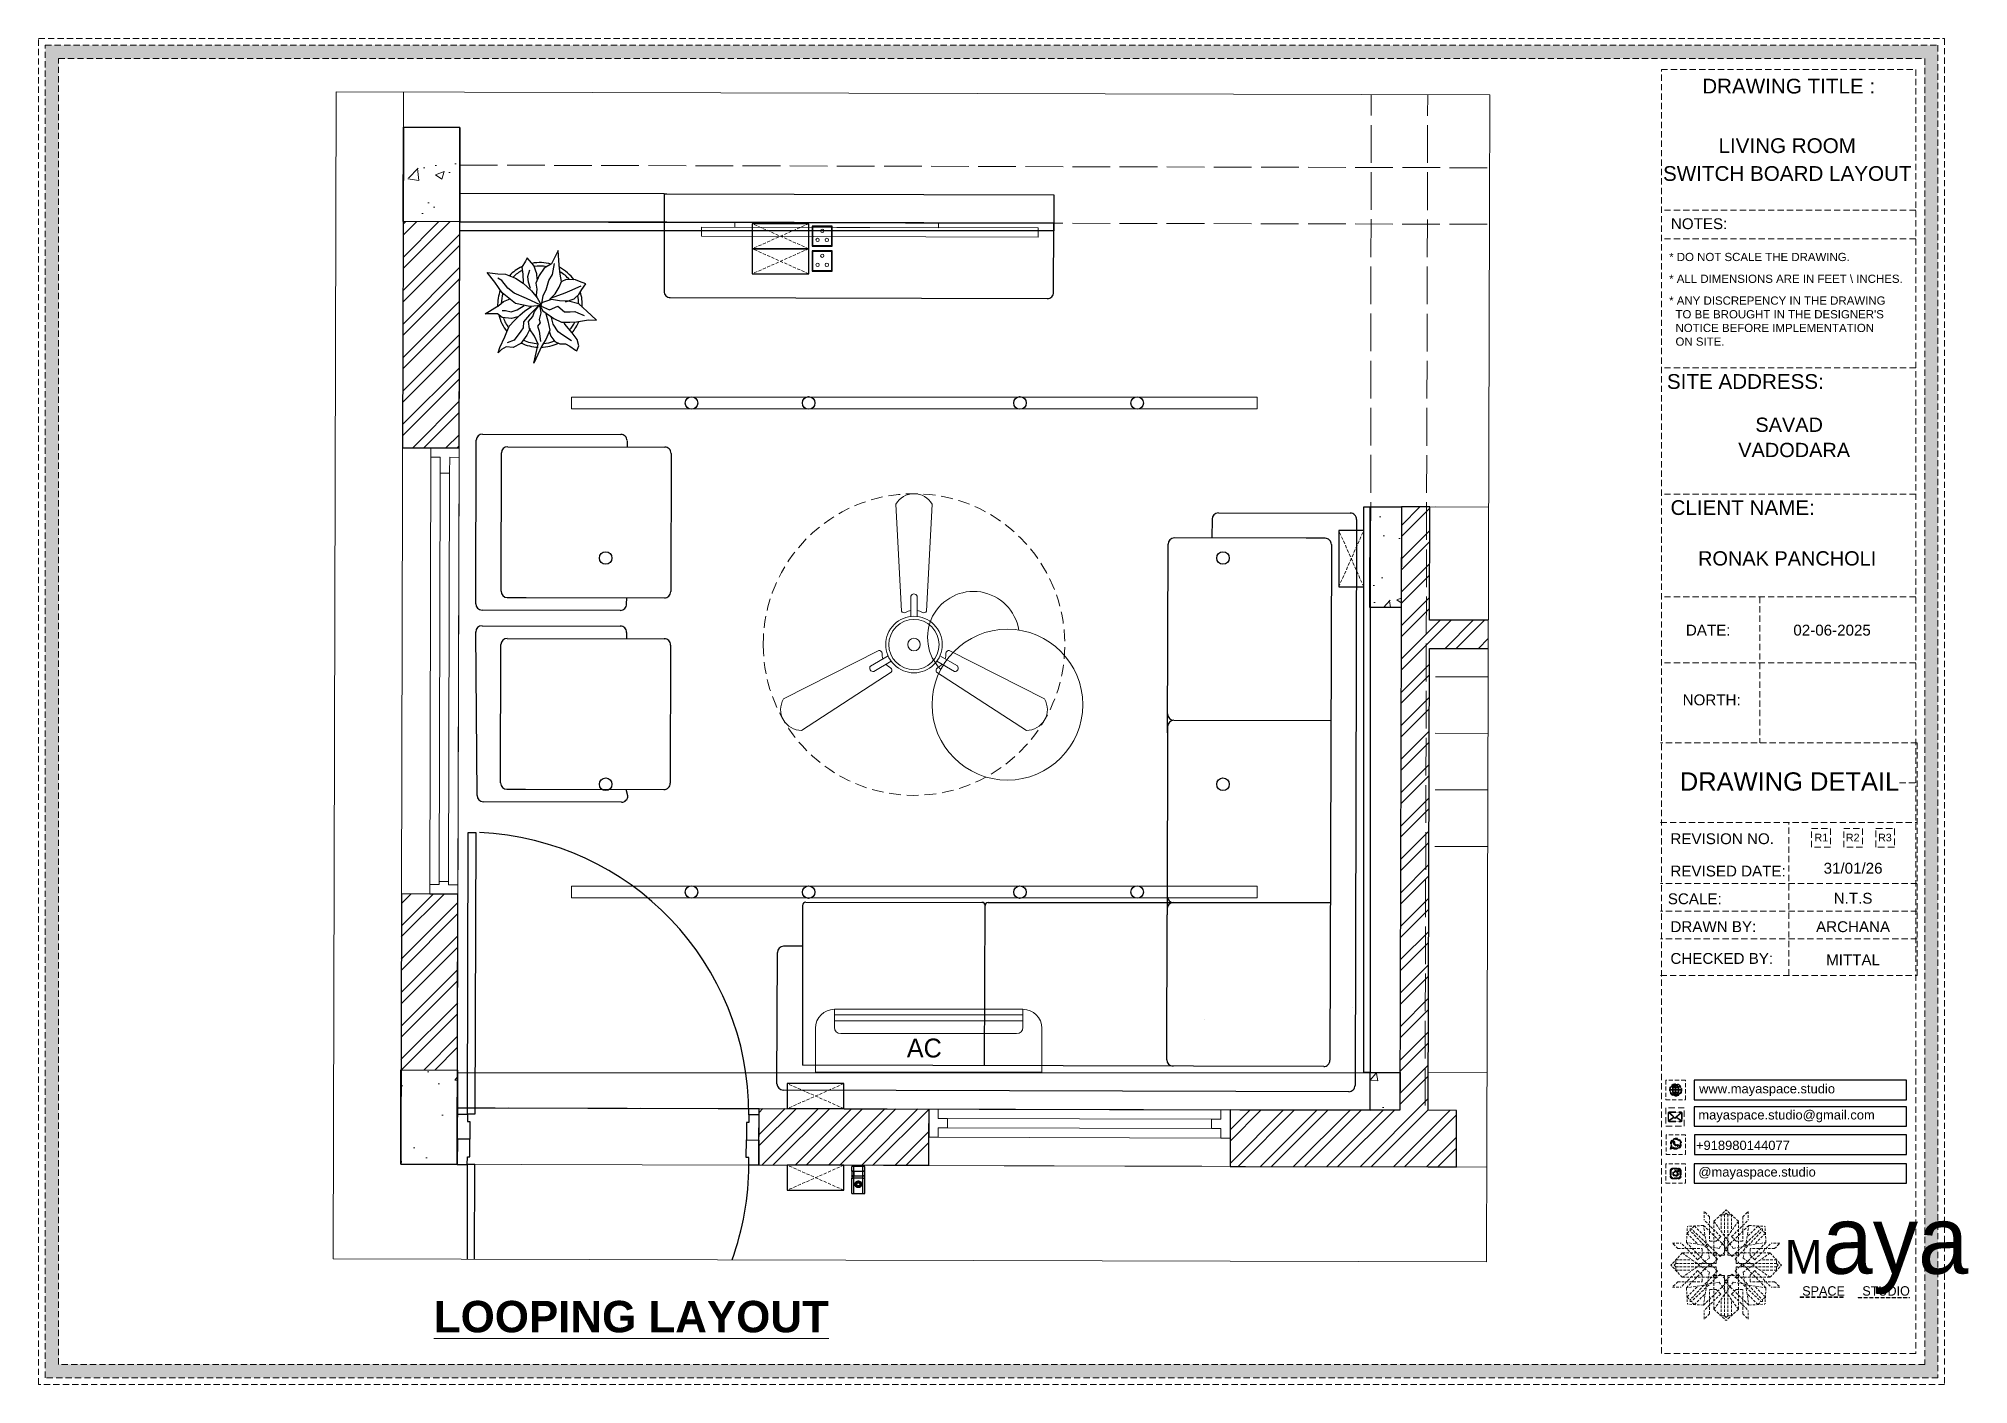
# Model space of a CAD drawing. Header units: millimetres. Extents: x 35877 to 3066687, y -650199 to -40525.
# Drawn here: x 149567.6 to 149874.7, y -179380.5 to -179166.4 of the extents above; entities that cross this region are included whole.
import ezdxf
from ezdxf.enums import TextEntityAlignment as Align

# ---------------------------------------------------------------- set-up
doc = ezdxf.new("R2010")
doc.units = ezdxf.units.MM
doc.header["$MEASUREMENT"] = 0
for name, pattern in [('ACAD_ISO02W100', [15, 12, -3]), ('DASHED', [0.75, 0.5, -0.25]), ('DASHED2', [0.375, 0.25, -0.125]), ('DASHEDX2', [1.5, 1, -0.5])]:
    doc.linetypes.add(name, pattern=pattern)
for name, color, linetype in [('AR DOOR', 40, 'Continuous'), ('AR ELE-5', 134, 'Continuous'), ('AR HATCH-7', 7, 'Continuous')]:
    doc.layers.add(name, color=color, linetype=linetype)
for name, color, linetype, lineweight in [('COLUMN', 1, 'Continuous', 30), ('DIM.', 250, 'Continuous', 13), ('dim05', 1, 'Continuous', 13), ('Dimension', 10, 'DASHEDX2', 20), ('el', 7, 'Continuous', 20), ('ELEC-wires', 1, 'DASHED2', 13), ('Electrical', 84, 'Continuous', 30), ('FIRST FLOOR ( DW_RAIL )', 7, 'Continuous', 9), ('FUR', 250, 'Continuous', 0), ('FURNI', 25, 'Continuous', 5), ('FURNITURE', 32, 'Continuous', 9), ('FURNITURE-1', 252, 'Continuous', 13), ('GROUND FLOOR', 7, 'Continuous', 9), ('GROUND FLOOR  ( PLINE )', 251, 'Continuous', 30), ('GROUND FLOOR ( DW_RAIL )', 7, 'Continuous', 9), ('GROUND FLOOR ( STAIR )', 251, 'Continuous', 9), ('hatch-rcc', 251, 'Continuous', 9), ('Labelling', 1, 'Continuous', 25), ('NAME PLATE', 7, 'Continuous', 25), ('Text', 7, 'Continuous', 15), ('XX~SLAB ( BEAM )~ ( DIM )', 7, 'Continuous', 9)]:
    doc.layers.add(name, color=color, linetype=linetype, lineweight=lineweight)
doc.styles.add('Arial', font='arial.ttf')
doc.styles.get("Standard").update_dxf_attribs({"font": 'arial.ttf', "height": 6})
doc.styles.add('TEXT', font='eurr____.ttf')
pattern_1 = [(45, (1772.658, 1729.285), (-2.65165043, 2.65165043), []), (45, (1774.4258, 1729.285), (-2.65165043, 2.65165043), [])]

msp = doc.modelspace()

# ---------------------------------------------------------------- texts
at = {"color": 18, "true_color": 0x000000, "transparency": 33554687, "char_height": 1.47451, "attachment_point": 1}
for s, width, gutter_width, insert in [('www.mayaspace.studio', 9.902, 8.283, (149831.842, -179332.753, 0.238)), ('mayaspace.studio@gmail.com', 6.17756, 5.167, (149831.724, -179336.913, 0.238)), ('+918980144077', 24.08958, 5.167, (149831.343, -179341.763, 0.238)), ('@mayaspace.studio', 6.17756, 5.167, (149831.724, -179346.002, 0.238))]:
    msp.add_mtext_dynamic_manual_height_columns(s, width=width, gutter_width=gutter_width, heights=[0], dxfattribs=dict(at, insert=insert))
at = {"layer": 'DIM.', "color": 1, "transparency": 33554687, "insert": (149630.484, -179367.253, 0.307), "char_height": 5, "attachment_point": 1}
msp.add_mtext_dynamic_manual_height_columns('{\\fArial|b1|i0|c0|p34;\\LLOOPING LAYOUT}', width=111.55884, gutter_width=1, heights=[0], dxfattribs=at)
at = {"layer": 'NAME PLATE', "transparency": 33554687, "style": 'Arial'}
for s, height, p in [('DRAWING TITLE : ', 2.34819, (149846.558, -179175.135, 0.238)), ('LIVING ROOM', 2.34819, (149845.865, -179184.607, 0.238)), ('SWITCH BOARD LAYOUT', 2.34819, (149845.876, -179189.036, 0.238)), ('NOTES:', 1.7253, (149831.844, -179196.718, 0.238)), ('SITE ADDRESS:', 2.34819, (149839.207, -179222.135, 0.238)), (' SAVAD ', 2.27, (149846.177, -179228.976, 0.13)), ('VADODARA', 2.27, (149846.973, -179232.99, 0.13)), ('CLIENT NAME:', 2.34819, (149838.779, -179242.197, 0.238)), ('RONAK PANCHOLI    ', 2.26996, (149847.619, -179250.239, 0.13)), ('DATE:', 1.7253, (149833.291, -179261.387, 0.238)), ('02-06-2025', 1.7253, (149853.009, -179261.387, 0.238)), ('NORTH:', 1.7253, (149833.842, -179272.479, 0.238)), ('DRAWING DETAIL', 2.90312, (149846.234, -179286.057, 0.238)), ('REVISION NO.', 1.72534, (149835.519, -179294.578, 0.238)), ('REVISED DATE: ', 1.72534, (149836.792, -179299.722, 0.238)), ('SCALE:', 1.7253, (149831.15, -179304.135, 0.238)), ('DRAWN BY:', 1.7253, (149834.112, -179308.569, 0.238)), ('ARCHANA', 1.7253, (149856.349, -179308.575, 0.238)), ('CHECKED BY:', 1.72534, (149835.452, -179313.63, 0.238)), ('MITTAL', 1.7253, (149856.349, -179313.859, 0.238))]:
    msp.add_text(s, height=height, dxfattribs=at).set_placement(p, align=Align.CENTER)
for s, p in [('R1', (149850.21, -179294.132, 0.238)), ('R2', (149855.205, -179294.132, 0.238))]:
    msp.add_text(s, height=1.2163, dxfattribs=at).set_placement(p)
at = {"layer": 'NAME PLATE', "transparency": 33554687, "char_height": 1.30493, "width": 50.41613, "attachment_point": 1, "style": 'Arial'}
for s, insert in [('* DO NOT SCALE THE DRAWING.', (149827.076, -179200.494, 0.238)), ('* ALL DIMENSIONS ARE IN FEET \\\\ INCHES.', (149827.076, -179203.964, 0.238)), ("* ANY DISCREPENCY IN THE DRAWING \\P  TO BE BROUGHT IN THE DESIGNER'S\\P  NOTICE BEFORE IMPLEMENTATION \\P  ON SITE.", (149827.076, -179207.435, 0.238))]:
    msp.add_mtext(s, dxfattribs=dict(at, insert=insert))
at = {"layer": 'NAME PLATE', "lineweight": 0, "transparency": 33554687, "char_height": 1.7253, "attachment_point": 2, "style": 'Arial'}
for s, insert, width in [('31/01/26', (149856.349, -179297.547, 0.238), 14.9521), ('N.T.S', (149856.349, -179302.323, 0.238), 3.3674)]:
    msp.add_mtext(s, dxfattribs=dict(at, insert=insert, width=width))

# ---------------------------------------------------------------- blocks, each defined once
blk = doc.blocks.new('*U20')
for points in [[(0, 0), (0, 1120), (30, 1120), (30, 0)], [(-40, 0), (0, 0), (0, -30), (10, -30), (10, -100), (-40, -100)], [(1160, 0), (1120, 0), (1120, -30), (1110, -30), (1110, -100), (1160, -100)]]:
    blk.add_lwpolyline(points, close=True)
at = {"layer": 'AR ELE-5', "linetype": 'ByBlock', "ltscale": 15}
blk.add_arc((-1.6, -0.7), 1121.6, 0.03474, 87.62699, dxfattribs=at)
blk = doc.blocks.new('ARPLS010')
at = {"linetype": 'ByBlock'}
for p, q in [((-0.278, 0.467), (-0.295, 0.42)), ((-0.248, 0.54), (-0.278, 0.467)), ((-0.182, 0.493), (-0.248, 0.54)), ((-0.222, 0.484), (-0.164, 0.347)), ((-0.125, 0.459), (-0.182, 0.493)), ((-0.072, 0.404), (-0.125, 0.459)), ((-0.013, 0.459), (-0.044, 0.336)), ((0.121, 0.605), (-0.013, 0.459)), ((0.091, 0.447), (0.125, 0.522)), ((0.179, 0.666), (0.121, 0.605)), ((0.174, 0.573), (0.179, 0.666)), ((0.2, 0.432), (0.174, 0.573)), ((0.484, 0.459), (0.409, 0.44)), ((0.542, 0.434), (0.484, 0.459)), ((-0.362, 0.24), (-0.469, 0.226)), ((-0.278, 0.254), (-0.362, 0.24)), ((-0.295, 0.42), (-0.302, 0.309)), ((-0.302, 0.309), (-0.276, 0.258)), ((-0.21, 0.227), (-0.278, 0.254)), ((-0.164, 0.347), (-0.139, 0.295)), ((-0.139, 0.295), (-0.08, 0.131)), ((-0.038, 0.302), (-0.072, 0.404)), ((-0.049, 0.232), (-0.065, 0.135)), ((-0.044, 0.336), (-0.049, 0.232)), ((0.015, 0.209), (0.08, 0.288)), ((0.077, 0.412), (0.091, 0.447)), ((0.082, 0.358), (0.077, 0.412)), ((0.08, 0.288), (0.082, 0.358)), ((0.16, 0.165), (0.204, 0.254)), ((0.203, 0.352), (0.2, 0.432)), ((0.204, 0.254), (0.203, 0.352)), ((0.252, 0.313), (0.216, 0.287)), ((0.33, 0.38), (0.252, 0.313)), ((0.356, 0.269), (0.318, 0.213)), ((0.409, 0.44), (0.33, 0.38)), ((0.425, 0.373), (0.356, 0.269)), ((0.432, 0.176), (0.459, 0.236)), ((0.459, 0.303), (0.485, 0.354)), ((0.459, 0.236), (0.459, 0.303)), ((0.485, 0.354), (0.533, 0.42)), ((0.533, 0.42), (0.542, 0.434)), ((-0.469, 0.226), (-0.643, 0.216)), ((-0.643, 0.216), (-0.485, 0.134)), ((-0.359, 0.148), (-0.49, 0.172)), ((-0.485, 0.134), (-0.433, 0.051)), ((-0.433, 0.051), (-0.349, -0.011)), ((-0.287, 0.106), (-0.359, 0.148)), ((-0.18, 0.073), (-0.287, 0.106)), ((-0.132, 0.18), (-0.21, 0.227)), ((-0.111, 0.036), (-0.18, 0.073)), ((-0.063, 0.111), (-0.132, 0.18)), ((-0.013, 0.022), (-0.111, 0.036)), ((-0.084, -0.034), (0.007, 0.018)), ((0.003, 0.011), (-0.076, -0.16)), ((-0.065, 0.135), (-0.024, 0.018)), ((-0.024, 0.018), (0.009, 0.005)), ((0.006, -0.002), (0.068, 0.032)), ((0.007, 0.018), (0.02, -0.121)), ((0.009, 0.005), (0.056, 0.114)), ((0.056, 0.114), (0.015, 0.209)), ((0.017, -0.002), (0.091, 0.009)), ((0.068, 0.032), (0.16, 0.165)), ((0.088, 0.065), (0.187, 0.091)), ((0.091, 0.009), (0.173, -0.011)), ((0.227, 0.157), (0.132, 0.131)), ((0.173, -0.011), (0.212, 0.004)), ((0.187, 0.091), (0.297, 0.116)), ((0.212, 0.004), (0.252, -0.03)), ((0.318, 0.213), (0.227, 0.157)), ((0.297, 0.116), (0.408, 0.071)), ((0.309, 0.109), (0.368, 0.128)), ((0.309, -0.01), (0.43, 0.006)), ((0.368, 0.128), (0.432, 0.176)), ((0.408, 0.071), (0.482, 0.024)), ((0.482, 0.024), (0.689, -0.072)), ((-0.464, -0.073), (-0.558, -0.152)), ((-0.558, -0.152), (-0.517, -0.172)), ((-0.517, -0.172), (-0.447, -0.216)), ((-0.366, -0.036), (-0.464, -0.073)), ((-0.447, -0.216), (-0.363, -0.202)), ((-0.336, -0.142), (-0.413, -0.121)), ((-0.306, -0.033), (-0.366, -0.036)), ((-0.363, -0.202), (-0.263, -0.2)), ((-0.349, -0.011), (-0.256, -0.05)), ((-0.269, -0.135), (-0.336, -0.142)), ((-0.318, -0.29), (-0.259, -0.2)), ((-0.193, -0.113), (-0.269, -0.135)), ((-0.259, -0.2), (-0.168, -0.1)), ((-0.256, -0.05), (-0.185, -0.038)), ((-0.185, -0.038), (-0.114, -0.046)), ((-0.168, -0.1), (-0.084, -0.034)), ((-0.076, -0.16), (-0.138, -0.304)), ((-0.114, -0.046), (-0.093, -0.036)), ((0.02, -0.121), (-0.017, -0.291)), ((0.059, -0.27), (0.005, -0.185)), ((0.01, -0.014), (0.017, -0.002)), ((0.078, -0.064), (0.01, -0.014)), ((0.016, -0.023), (0.116, -0.122)), ((0.07, -0.179), (0.018, -0.1)), ((0.121, -0.239), (0.07, -0.179)), ((0.138, -0.083), (0.078, -0.064)), ((0.116, -0.122), (0.201, -0.195)), ((0.197, -0.135), (0.138, -0.083)), ((0.283, -0.123), (0.197, -0.135)), ((0.201, -0.195), (0.272, -0.198)), ((0.252, -0.03), (0.309, -0.01)), ((0.272, -0.198), (0.311, -0.225)), ((0.277, -0.114), (0.357, -0.156)), ((0.37, -0.064), (0.283, -0.123)), ((0.311, -0.225), (0.415, -0.304)), ((0.357, -0.156), (0.455, -0.226)), ((0.462, -0.021), (0.37, -0.064)), ((0.455, -0.226), (0.503, -0.317)), ((0.689, -0.072), (0.462, -0.021)), ((-0.368, -0.496), (-0.363, -0.408)), ((-0.363, -0.408), (-0.318, -0.29)), ((-0.287, -0.45), (-0.314, -0.498)), ((-0.199, -0.38), (-0.287, -0.45)), ((-0.141, -0.446), (-0.269, -0.533)), ((-0.138, -0.304), (-0.199, -0.38)), ((-0.017, -0.291), (-0.141, -0.446)), ((-0.042, -0.432), (-0.071, -0.352)), ((0.002, -0.48), (-0.042, -0.432)), ((0.08, -0.342), (0.059, -0.27)), ((0.064, -0.446), (0.066, -0.407)), ((0.066, -0.407), (0.08, -0.342)), ((0.15, -0.445), (0.106, -0.5)), ((0.184, -0.299), (0.121, -0.239)), ((0.141, -0.261), (0.16, -0.336)), ((0.16, -0.336), (0.15, -0.445)), ((0.252, -0.362), (0.184, -0.299)), ((0.376, -0.416), (0.252, -0.362)), ((0.502, -0.472), (0.376, -0.416)), ((0.415, -0.304), (0.447, -0.388)), ((0.503, -0.317), (0.494, -0.398)), ((0.494, -0.398), (0.528, -0.452)), ((0.528, -0.452), (0.567, -0.494)), ((-0.382, -0.625), (-0.368, -0.496)), ((-0.269, -0.533), (-0.382, -0.625)), ((0.104, -0.646), (0.002, -0.48)), ((0.106, -0.5), (0.104, -0.646)), ((0.567, -0.494), (0.502, -0.472))]:
    blk.add_line(p, q, dxfattribs=at)
for radius, start, end in [(0.5, 87.2367, 107.9154), (0.458, 91.6596, 104.0784), (0.5, 49.0791, 67.0324), (0.5, 126.2799, 152.7042), (0.458, 130.7647, 148.9789), (0.458, 49.8461, 63.9764), (0.5, 164.9216, 191.0302), (0.458, 169.9629, 188.6517), (0.458, 5.0517, 21.9108), (0.5, 1.3782, 25.7565), (0.5, 205.1623, 226.3204), (0.458, 207.232, 224.0819), (0.458, 334.5625, 357.1532), (0.5, 333.6991, 357.5577), (0.458, 252.8522, 267.711), (0.5, 283.5324, 308.8712), (0.458, 289.266, 306.1107), (0.5, 249.553, 272.4234)]:
    blk.add_arc((0, 0), radius, start, end, dxfattribs=at)
blk = doc.blocks.new('living')
at = {"layer": 'FURNITURE', "color": 9, "lineweight": 30, "true_color": 0xc7c8ca, "transparency": 33554687}
for p, q in [((147725.81, -179478.04, 0.05), (147747.81, -179478.09, 0.05)), ((147724.74, -179505.03, 0.05), (147724.81, -179479.03, 0.05)), ((147728.75, -179503.04, 0.05), (147728.81, -179481.04, 0.05)), ((147729.81, -179480.05, 0.05), (147754.81, -179480.11, 0.05)), ((147748.81, -179479.1, 0.05), (147748.81, -179480.1, 0.05)), ((147755.81, -179481.11, 0.05), (147755.75, -179503.11, 0.05)), ((147842.91, -179490.58, 0.05), (147863.91, -179490.63, 0.05)), ((147841.91, -179491.58, 0.05), (147841.9, -179494.58, 0.05)), ((147864.91, -179491.64, 0.05), (147864.67, -179581.68, 0.05)), ((147834.84, -179525.56, 0.05), (147834.91, -179495.56, 0.05)), ((147856.9, -179494.62, 0.05), (147835.91, -179494.56, 0.05)), ((147859.9, -179494.62, 0.05), (147856.9, -179494.62, 0.05)), ((147860.9, -179495.63, 0.05), (147860.68, -179577.67, 0.05)), ((147729.75, -179504.05, 0.05), (147732.75, -179504.05, 0.05)), ((147732.75, -179504.05, 0.05), (147754.75, -179504.11, 0.05)), ((147748.74, -179505.1, 0.05), (147748.75, -179504.1, 0.05)), ((147747.74, -179506.09, 0.05), (147725.74, -179506.04, 0.05)), ((147725.74, -179508.54, 0.05), (147747.74, -179508.59, 0.05)), ((147724.93, -179535.55, 0.05), (147724.73, -179509.53, 0.05)), ((147728.67, -179533.54, 0.05), (147728.73, -179511.54, 0.05)), ((147729.73, -179510.55, 0.05), (147754.73, -179510.61, 0.05)), ((147748.73, -179509.6, 0.05), (147748.73, -179510.6, 0.05)), ((147755.73, -179511.61, 0.05), (147755.67, -179533.61, 0.05)), ((147835.84, -179523.57, 0.05), (147860.83, -179523.63, 0.05)), ((147834.84, -179524.56, 0.05), (147834.77, -179554.54, 0.05)), ((147747.93, -179536.61, 0.05), (147725.93, -179536.55, 0.05)), ((147729.67, -179534.55, 0.05), (147732.67, -179534.55, 0.05)), ((147732.67, -179534.55, 0.05), (147754.67, -179534.61, 0.05)), ((147748.93, -179535.61, 0.05), (147748.67, -179534.6, 0.05)), ((147776.75, -179553.04, 0.05), (147776.75, -179578.45, 0.05)), ((147777.25, -179552.55, 0.05), (147805.32, -179552.57, 0.05)), ((147805.71, -179578.52, 0.05), (147805.78, -179553.06, 0.05)), ((147806.28, -179552.57, 0.05), (147860.75, -179552.6, 0.05)), ((147834.7, -179577.6, 0.05), (147834.77, -179554.54, 0.05)), ((147772.67, -179581.44, 0.05), (147772.73, -179560.54, 0.05)), ((147776.73, -179559.55, 0.05), (147773.73, -179559.54, 0.05)), ((147721.81, -179585.25, 0.05), (147721.83, -179579.67, 0.05)), ((147721.83, -179579.67, 0.05), (147867.06, -179579.61, 0.05)), ((147859.68, -179578.67, 0.05), (147776.75, -179578.45, 0.05)), ((147863.67, -179582.68, 0.05), (147773.67, -179582.44, 0.05)), ((147721.81, -179585.25, 0.05), (147867.05, -179585.62, 0.05))]:
    blk.add_line(p, q, dxfattribs=at)
at = {"layer": 'FURNITURE', "color": 9, "lineweight": 30, "true_color": 0xc7c8ca, "transparency": 33554687, "elevation": 0.05}
for points in [[(147754.71, -179439.83), (147816.73, -179439.99), (147816.72, -179444.49), (147754.7, -179444.33), (147754.7, -179444.33)], [(147869.32, -179579.63), (147869.32, -179579.63)]]:
    blk.add_lwpolyline(points, dxfattribs=at)
at = {"layer": 'FURNITURE', "color": 9, "lineweight": 25, "true_color": 0xc7c8ca, "transparency": 33554687, "elevation": 0.05}
blk.add_lwpolyline([(147722.18, -179444.25), (147816.72, -179444.49), (147816.72, -179445.73), (147722.18, -179445.73)], close=True, dxfattribs=at)
at = {"layer": 'FURNITURE', "color": 9, "lineweight": 30, "true_color": 0xc7c8ca, "transparency": 33554687, "elevation": 0.05}
blk.add_lwpolyline([(147816.69, -179455.48), (147816.72, -179444.48), (147754.72, -179444.33), (147754.69, -179455.33, 0.414214), (147755.69, -179456.33), (147815.69, -179456.48, 0.414214)], format="xyb", close=True, dxfattribs=at)
blk.add_lwpolyline([(147866.06, -179489.62), (147867.06, -179489.62), (147867.06, -179579.62), (147866.06, -179579.62)], close=True, dxfattribs=at)
at = {"layer": 'FURNITURE', "color": 9, "true_color": 0xc7c8ca, "transparency": 33554687}
blk.add_circle((147809.34, -179521.1, 0.12), 12, dxfattribs=at)
at = {"layer": 'FURNITURE', "color": 9, "lineweight": 30, "true_color": 0xc7c8ca, "transparency": 33554687}
for centre, radius, start, end in [((147725.81, -179479.04, 0.05), 1, 89.852, 179.852), ((147747.81, -179479.09, 0.05), 1, 359.852, 89.852), ((147729.81, -179481.05, 0.05), 1, 89.852, 179.852), ((147754.81, -179481.11, 0.05), 1, 359.852, 89.852), ((147842.91, -179491.58, 0.05), 1, 89.852, 179.852), ((147863.91, -179491.63, 0.05), 1, 359.852, 89.852), ((147835.91, -179495.56, 0.05), 1, 89.852, 179.852), ((147859.9, -179495.62, 0.05), 1, 359.852, 89.852), ((147725.74, -179505.04, 0.05), 1, 179.852, 269.852), ((147729.75, -179503.05, 0.05), 1, 179.852, 269.852), ((147747.74, -179505.09, 0.05), 1, 269.852, 359.852), ((147754.75, -179503.11, 0.05), 1, 269.852, 359.852), ((147725.73, -179509.54, 0.05), 1, 89.852, 179.852), ((147747.73, -179509.59, 0.05), 1, 359.852, 89.852), ((147729.73, -179511.55, 0.05), 1, 89.852, 179.852), ((147754.73, -179511.61, 0.05), 1, 359.852, 89.852), ((147835.84, -179522.57, 0.05), 1, 179.852, 269.852), ((147835.84, -179524.57, 0.05), 1, 89.852, 179.852), ((147729.67, -179533.55, 0.05), 1, 179.852, 269.852), ((147754.67, -179533.61, 0.05), 1, 269.852, 359.852), ((147725.93, -179535.55, 0.05), 1, 179.852, 269.852), ((147747.93, -179535.61, 0.05), 1, 269.852, 359.852), ((147835.77, -179551.59, 0.05), 1, 179.852, 269.852), ((147777.25, -179553.05, 0.05), 0.5, 89.852, 179.852), ((147805.28, -179553.06, 0.05), 0.5, 359.852, 89.852), ((147806.28, -179553.07, 0.05), 0.5, 89.852, 179.852), ((147835.76, -179553.59, 0.05), 1, 89.852, 179.852), ((147773.73, -179560.54, 0.05), 1, 89.852, 179.852), ((147835.7, -179577.6, 0.05), 1, 179.852, 269.852), ((147835.7, -179577.6, 0.05), 1, 179.852, 269.852), ((147859.68, -179577.67, 0.05), 1, 269.852, 359.852), ((147773.67, -179581.44, 0.05), 1, 179.852, 269.852), ((147863.67, -179581.68, 0.05), 1, 269.852, 359.852)]:
    blk.add_arc(centre, radius, start, end, dxfattribs=at)
at = {"layer": 'FURNITURE', "color": 9, "true_color": 0xc7c8ca, "transparency": 33554687}
blk.add_arc((147803.94, -179510.39, 0.12), 7.31, 9.0498, 224.5323, dxfattribs=at)
blk = doc.blocks.new('6616')
at = {"color": 242, "linetype": 'DASHED', "true_color": 0xcd2027}
for p, q in [((386784.79, -36915.77), (386775.78, -36911.78)), ((386784.79, -36911.78), (386775.78, -36915.77))]:
    blk.add_line(p, q, dxfattribs=at)
at = {"layer": 'ELEC-wires', "color": 5, "linetype": 'ByBlock', "lineweight": 30, "ltscale": 4}
blk.add_lwpolyline([(386775.78, -36911.78), (386784.79, -36911.78), (386784.79, -36915.77), (386775.78, -36915.77)], close=True, dxfattribs=at)
blk = doc.blocks.new('ac paln')
at = {"layer": 'Electrical', "lineweight": 15}
for p, q in [((389238.69, -37646.36), (389238.69, -37610.34)), ((389238.69, -37610.34), (389245.67, -37610.34)), ((389245.81, -37613.35), (389248.68, -37613.35)), ((389246.82, -37643.35), (389246.82, -37613.35)), ((389247.82, -37643.35), (389247.82, -37613.35)), ((389248.68, -37613.35), (389248.68, -37643.35)), ((389248.68, -37643.35), (389248.68, -37613.35)), ((389244.81, -37642.35), (389244.81, -37614.35)), ((389245.81, -37643.35), (389248.68, -37643.35)), ((389248.68, -37643.35), (389248.68, -37643.35)), ((389245.67, -37646.36), (389238.69, -37646.36))]:
    blk.add_line(p, q, dxfattribs=at)
for centre, start, end in [((389245.67, -37613.35), 0, 90), ((389245.67, -37643.35), 270, 0)]:
    blk.add_arc(centre, 3.01, start, end, dxfattribs=at)
at = {"layer": 'Electrical', "lineweight": 15, "extrusion": (0, 0, -1)}
for centre, start_param, end_param in [((389245.81, -37614.35), -0.785398, 0.785398), ((389245.81, -37642.35), 3.926991, 5.497787)]:
    blk.add_ellipse(centre, major_axis=(-0.71, 0.71), ratio=1, start_param=start_param, end_param=end_param, dxfattribs=at)
at = {"layer": 'Text', "style": 'TEXT'}
blk.add_text('AC', height=3, rotation=270, dxfattribs=at).set_placement((389241.02, -37624.87))
blk = doc.blocks.new('erfer')
at = {"layer": 'hatch-rcc', "lineweight": 30}
blk.add_lwpolyline([(1905.9, -1304.21), (1908.38, -1304.21), (1908.38, -1306.73), (1905.9, -1306.73)], close=True, dxfattribs=at)
at = {"layer": 'hatch-rcc'}
blk.add_lwpolyline([(1905.96, -1304.28), (1908.31, -1304.28), (1908.31, -1306.66), (1905.96, -1306.66)], close=True, dxfattribs=at)
for centre in [(1907.14, -1304.81), (1906.56, -1305.95), (1907.72, -1305.95)]:
    blk.add_circle(centre, 0.211, dxfattribs=at)
blk = doc.blocks.new('FSFSF')
at = {"color": 42, "lineweight": 5, "true_color": 0xe0ac11}
for p, q in [((28600.03, 143.51), (28600.03, 140.16)), ((28602.15, 141.41), (28600.03, 143.51)), ((28603.86, 139.69), (28608.58, 144.08)), ((28607.9, 142.22), (28608.58, 142.85)), ((28613.31, 139.69), (28608.58, 144.08)), ((28609.27, 142.22), (28608.59, 142.85)), ((28615.02, 141.41), (28617.14, 143.51)), ((28617.14, 143.51), (28617.14, 140.16)), ((28593.19, 131.45), (28593.54, 137.71)), ((28593.39, 135), (28594.56, 136.12)), ((28593.39, 135), (28597.6, 130.78)), ((28599.8, 138.06), (28593.54, 137.71)), ((28595.12, 136.69), (28594.53, 136.69)), ((28594.56, 136.12), (28594.56, 136.71)), ((28605.17, 124.98), (28594.56, 136.12)), ((28596.24, 137.86), (28595.12, 136.69)), ((28606.27, 126.08), (28595.12, 136.69)), ((28596.24, 137.86), (28600.47, 133.65)), ((28601.03, 130), (28599.8, 138.06)), ((28599.8, 138.05), (28608.58, 129.56)), ((28606.47, 133.76), (28600.03, 140.16)), ((28602.15, 141.41), (28602.15, 131.95)), ((28603.86, 126.58), (28603.86, 139.69)), ((28603.86, 139.69), (28608.58, 133.02)), ((28607.9, 142.22), (28606.58, 142.22)), ((28606.58, 142.22), (28606.58, 135.84)), ((28607.9, 142.22), (28607.9, 126.58)), ((28613.31, 139.69), (28608.59, 133.02)), ((28617.37, 138.05), (28608.59, 129.56)), ((28609.27, 142.22), (28609.27, 126.58)), ((28609.27, 142.22), (28610.59, 142.22)), ((28610.59, 142.22), (28610.59, 135.84)), ((28610.7, 133.76), (28617.14, 140.16)), ((28610.9, 126.08), (28622.05, 136.69)), ((28612.02, 124.98), (28622.62, 136.12)), ((28613.31, 126.58), (28613.31, 139.69)), ((28615.02, 141.41), (28615.02, 131.95)), ((28616.14, 130), (28617.37, 138.06)), ((28620.93, 137.86), (28616.7, 133.65)), ((28617.37, 138.06), (28623.63, 137.71)), ((28623.8, 135), (28619.59, 130.78)), ((28620.93, 137.86), (28622.05, 136.69)), ((28622.05, 136.69), (28622.64, 136.69)), ((28622.62, 136.12), (28622.62, 136.71)), ((28623.8, 135), (28622.62, 136.12)), ((28624, 131.45), (28623.65, 137.71)), ((28591.56, 127.39), (28587.17, 122.66)), ((28587.73, 131.22), (28591.08, 131.22)), ((28589.84, 129.1), (28587.73, 131.22)), ((28589.84, 129.1), (28599.29, 129.1)), ((28597.49, 124.78), (28591.08, 131.22)), ((28604.66, 127.39), (28591.56, 127.39)), ((28591.56, 127.39), (28598.23, 122.67)), ((28593.19, 131.45), (28601.69, 122.67)), ((28601.25, 130.22), (28593.19, 131.45)), ((28599.29, 126.5), (28599.29, 129.1)), ((28605.86, 129.18), (28601.03, 130)), ((28602.07, 125.39), (28601.25, 130.22)), ((28604.75, 131.95), (28602.15, 131.95)), ((28603.68, 126.54), (28603.68, 127.39)), ((28604.71, 127.57), (28603.86, 127.57)), ((28604.66, 123.35), (28604.66, 127.39)), ((28604.7, 126.58), (28604.71, 127.57)), ((28606.47, 133.76), (28604.75, 131.95)), ((28605.86, 129.18), (28608.58, 133.02)), ((28606.27, 126.08), (28608.58, 128.27)), ((28607.9, 128.92), (28608.58, 129.56)), ((28607.9, 128.92), (28608.58, 128.27)), ((28611.31, 129.18), (28608.59, 133.02)), ((28609.27, 128.92), (28608.59, 129.56)), ((28609.27, 128.92), (28608.59, 128.27)), ((28610.9, 126.08), (28608.59, 128.27)), ((28610.7, 133.76), (28612.42, 131.95)), ((28611.31, 129.18), (28616.14, 130)), ((28612.42, 131.95), (28615.02, 131.95)), ((28612.46, 126.58), (28612.46, 127.57)), ((28612.46, 127.57), (28613.31, 127.57)), ((28612.52, 123.35), (28612.52, 127.39)), ((28612.52, 127.39), (28625.63, 127.39)), ((28613.51, 126.54), (28613.51, 127.39)), ((28615.12, 125.39), (28615.94, 130.22)), ((28623.99, 131.45), (28615.5, 122.67)), ((28615.94, 130.22), (28624, 131.45)), ((28627.34, 129.1), (28617.89, 129.1)), ((28617.89, 126.5), (28617.89, 129.1)), ((28625.63, 127.39), (28618.96, 122.67)), ((28619.7, 124.78), (28626.1, 131.22)), ((28625.63, 127.39), (28630.02, 122.66)), ((28629.45, 131.22), (28626.1, 131.22)), ((28627.34, 129.1), (28629.45, 131.22)), ((28591.56, 117.94), (28587.17, 122.66)), ((28589.03, 123.35), (28588.4, 122.67)), ((28589.03, 121.98), (28588.4, 122.65)), ((28589.03, 123.35), (28589.03, 124.67)), ((28589.03, 124.67), (28595.4, 124.67)), ((28589.03, 123.35), (28604.66, 123.35)), ((28589.03, 121.98), (28604.66, 121.98)), ((28589.03, 121.98), (28589.03, 120.66)), ((28589.03, 120.66), (28595.4, 120.66)), ((28597.49, 120.54), (28591.08, 114.11)), ((28591.56, 117.94), (28598.23, 122.65)), ((28593.19, 113.88), (28601.69, 122.65)), ((28605.17, 120.35), (28594.56, 109.2)), ((28597.49, 124.78), (28599.29, 126.5)), ((28597.49, 120.54), (28599.29, 118.83)), ((28602.07, 125.39), (28598.23, 122.67)), ((28602.07, 119.94), (28598.23, 122.65)), ((28602.07, 119.94), (28601.25, 115.1)), ((28602.33, 123.35), (28601.69, 122.67)), ((28602.33, 121.98), (28601.69, 122.65)), ((28602.33, 123.35), (28602.97, 122.67)), ((28602.33, 121.98), (28602.97, 122.65)), ((28605.17, 124.98), (28602.97, 122.67)), ((28605.17, 120.35), (28602.97, 122.65)), ((28604.66, 126.54), (28603.68, 126.54)), ((28607.9, 126.58), (28603.86, 126.58)), ((28604.66, 121.98), (28604.66, 117.94)), ((28609.27, 126.58), (28613.31, 126.58)), ((28612.02, 124.98), (28614.21, 122.67)), ((28612.02, 120.35), (28614.21, 122.65)), ((28612.02, 120.35), (28622.62, 109.2)), ((28612.52, 126.54), (28613.51, 126.54)), ((28628.16, 123.35), (28612.52, 123.35)), ((28612.52, 121.98), (28612.52, 117.94)), ((28628.16, 121.98), (28612.52, 121.98)), ((28614.85, 123.35), (28614.21, 122.67)), ((28614.85, 121.98), (28614.21, 122.65)), ((28614.85, 123.35), (28615.5, 122.67)), ((28614.85, 121.98), (28615.5, 122.65)), ((28615.12, 125.39), (28618.96, 122.67)), ((28615.12, 119.94), (28618.96, 122.65)), ((28615.12, 119.94), (28615.94, 115.1)), ((28623.99, 113.88), (28615.5, 122.65)), ((28619.7, 124.78), (28617.89, 126.5)), ((28619.7, 120.54), (28617.89, 118.83)), ((28625.63, 117.94), (28618.96, 122.65)), ((28619.7, 120.54), (28626.1, 114.11)), ((28628.16, 124.67), (28621.78, 124.67)), ((28628.16, 120.66), (28621.78, 120.66)), ((28625.63, 117.94), (28630.02, 122.66)), ((28628.16, 123.35), (28628.16, 124.67)), ((28628.16, 123.35), (28628.78, 122.67)), ((28628.16, 121.98), (28628.78, 122.65)), ((28628.16, 121.98), (28628.16, 120.66)), ((28589.84, 116.23), (28587.73, 114.11)), ((28587.73, 114.11), (28591.08, 114.11)), ((28589.84, 116.23), (28599.29, 116.23)), ((28604.66, 117.94), (28591.56, 117.94)), ((28601.25, 115.1), (28593.19, 113.87)), ((28593.19, 113.87), (28593.54, 107.62)), ((28593.39, 110.32), (28597.6, 114.55)), ((28606.27, 119.15), (28595.12, 108.54)), ((28599.29, 118.83), (28599.29, 116.23)), ((28599.8, 107.17), (28608.58, 115.67)), ((28601.03, 115.23), (28599.8, 107.17)), ((28605.86, 116.05), (28601.03, 115.23)), ((28602.15, 103.82), (28602.15, 113.27)), ((28604.75, 113.27), (28602.15, 113.27)), ((28604.66, 118.78), (28603.68, 118.78)), ((28603.68, 118.78), (28603.68, 117.94)), ((28607.9, 118.65), (28603.86, 118.65)), ((28603.86, 118.65), (28603.86, 105.54)), ((28604.71, 117.66), (28603.86, 117.66)), ((28604.7, 118.65), (28604.71, 117.66)), ((28606.47, 111.47), (28604.75, 113.27)), ((28605.86, 116.05), (28608.58, 112.21)), ((28606.27, 119.15), (28608.58, 116.96)), ((28607.9, 103.01), (28607.9, 118.65)), ((28607.9, 116.31), (28608.58, 116.96)), ((28607.9, 116.31), (28608.58, 115.67)), ((28610.9, 119.15), (28608.59, 116.96)), ((28609.27, 116.31), (28608.59, 116.96)), ((28609.27, 116.31), (28608.59, 115.67)), ((28611.31, 116.05), (28608.59, 112.21)), ((28617.37, 107.17), (28608.59, 115.67)), ((28609.27, 118.65), (28613.31, 118.65)), ((28609.27, 103.01), (28609.27, 118.65)), ((28610.7, 111.47), (28612.42, 113.27)), ((28610.9, 119.15), (28622.05, 108.54)), ((28611.31, 116.05), (28616.14, 115.23)), ((28612.42, 113.27), (28615.02, 113.27)), ((28612.46, 118.65), (28612.46, 117.66)), ((28612.46, 117.66), (28613.31, 117.66)), ((28612.52, 118.78), (28613.51, 118.78)), ((28612.52, 117.94), (28625.63, 117.94)), ((28613.31, 118.65), (28613.31, 105.54)), ((28613.51, 118.78), (28613.51, 117.94)), ((28615.02, 103.82), (28615.02, 113.27)), ((28615.94, 115.1), (28624, 113.87)), ((28616.14, 115.23), (28617.37, 107.17)), ((28617.89, 118.83), (28617.89, 116.23)), ((28627.34, 116.23), (28617.89, 116.23)), ((28623.8, 110.32), (28619.59, 114.55)), ((28624, 113.87), (28623.65, 107.62)), ((28629.45, 114.11), (28626.1, 114.11)), ((28627.34, 116.23), (28629.45, 114.11)), ((28593.39, 110.32), (28594.56, 109.2)), ((28599.8, 107.17), (28593.54, 107.52)), ((28595.12, 108.54), (28594.53, 108.54)), ((28594.56, 109.2), (28594.56, 108.61)), ((28596.24, 107.37), (28595.12, 108.54)), ((28596.24, 107.37), (28600.47, 111.58)), ((28606.47, 111.47), (28600.03, 105.07)), ((28600.03, 101.71), (28600.03, 105.07)), ((28603.86, 105.54), (28608.58, 112.21)), ((28603.86, 105.54), (28608.58, 101.15)), ((28606.58, 103.01), (28606.58, 109.38)), ((28613.31, 105.54), (28608.58, 101.15)), ((28613.31, 105.54), (28608.59, 112.21)), ((28610.59, 103.01), (28610.59, 109.38)), ((28610.7, 111.47), (28617.14, 105.07)), ((28620.93, 107.37), (28616.7, 111.58)), ((28617.14, 101.71), (28617.14, 105.07)), ((28617.37, 107.17), (28623.63, 107.52)), ((28620.93, 107.37), (28622.05, 108.54)), ((28622.05, 108.54), (28622.64, 108.54)), ((28623.8, 110.32), (28622.62, 109.2)), ((28622.62, 109.2), (28622.62, 108.61)), ((28602.15, 103.82), (28600.03, 101.71)), ((28607.9, 103.01), (28606.58, 103.01)), ((28607.9, 103.01), (28608.58, 102.38)), ((28609.27, 103.01), (28608.59, 102.38)), ((28609.27, 103.01), (28610.59, 103.01)), ((28615.02, 103.82), (28617.14, 101.71))]:
    blk.add_line(p, q, dxfattribs=at)
blk = doc.blocks.new('hgwg')
at = {"layer": 'Dimension', "true_color": 0xd39e00}
h = blk.add_hatch(color=42, dxfattribs=at)
h.dxf.hatch_style = 1
h.paths.add_polyline_path([(27505.71, 45.05), (27494.27, 45.05), (27494.27, 44.9), (27505.71, 44.9)])
h = blk.add_hatch(color=42, dxfattribs=at)
h.dxf.hatch_style = 1
h.paths.add_polyline_path([(27523.3, 44.9), (27509.68, 44.9), (27509.68, 44.75), (27523.3, 44.75)])
at = {"layer": 'Dimension', "color": 42, "true_color": 0xd39e00}
for p, q in [((27494.27, 45.05), (27505.71, 45.05)), ((27494.27, 44.9), (27494.27, 45.05)), ((27494.27, 44.9), (27505.71, 44.9)), ((27505.71, 45.05), (27505.71, 44.9)), ((27509.68, 44.9), (27523.3, 44.9)), ((27509.68, 44.9), (27509.68, 44.75)), ((27509.68, 44.75), (27523.3, 44.75)), ((27523.3, 44.75), (27523.3, 44.9))]:
    blk.add_line(p, q, dxfattribs=at)
at = {"layer": 'Dimension', "color": 42, "true_color": 0xd39e00, "attachment_point": 1}
for s, width, insert, char_height in [('{\\fCinzel|b0|i0|c0|p2;\\H1.5x;M\\fAmsterdam One|b0|i0|c0|p2;\\H2x;aya}', 85.3277, (27490.17, 69.17), 6), ('{\\fCinzel|b0|i0|c0|p0;SPACE     STUDIO}', 66.129, (27494.83, 47.86), 2.5)]:
    blk.add_mtext_dynamic_manual_height_columns(s, width=width, gutter_width=30, heights=[0], dxfattribs=dict(at, insert=insert, char_height=char_height))
blk = doc.blocks.new('aggerg')
at = {"layer": 'Dimension', "color": 42, "true_color": 0xd39e00}
blk.add_lwpolyline([(-1.41, 1.41), (1.41, 1.41), (1.41, -1.41), (-1.41, -1.41)], close=True, dxfattribs=at)
at = {"layer": 'NAME PLATE', "lineweight": 0, "insert": (-0.03, 0.62), "char_height": 1.151, "width": 2.2458, "attachment_point": 2, "style": 'Arial'}
blk.add_mtext('R3', dxfattribs=at)
blk = doc.blocks.new('QEGW4TG')
at = {"layer": 'Dimension', "true_color": 0x000000}
h = blk.add_hatch(color=18, dxfattribs=at)
h.dxf.hatch_style = 1
h.paths.add_polyline_path([(2.69, 1.93, 0.170513), (2.95, 1.97, 0.190337), (3.11, 2.18, 0.316231), (3.07, 2.28), (2.79, 2.37, 0.273721), (2.69, 2.34, 0.040749), (2.63, 2.27, -0.441282), (2.53, 2.25, -0.11828), (2.06, 2.64, -0.441282), (2.07, 2.74, 0.040749), (2.13, 2.81, 0.290083), (2.14, 2.92), (2.01, 3.18, 0.316231), (1.91, 3.2, 0.190337), (1.73, 3, 0.170513), (1.72, 2.74, 0.252784)], flags=0)
h.paths.add_polyline_path([(1.19, 1.98), (1.03, 1.3, 0.550912), (1.11, 1.23), (1.75, 1.39, 6.344125)])
h.paths.add_polyline_path([(1.81, 1.7), (1.4, 1.6), (1.5, 2.03, -9.071339)], flags=16)
h.paths.add_polyline_path([(3.11, 2.16, -0.17811), (2.95, 1.97, -0.170513), (2.69, 1.93, -0.252784), (1.72, 2.74, -0.170513), (1.73, 3, -0.17811), (1.89, 3.19, -0.370089), (2.01, 3.18), (2.14, 2.92, -0.307185), (2.13, 2.8, -0.041087), (2.06, 2.73, 0.321676), (2.05, 2.65, 0.126524), (2.55, 2.24, 0.312216), (2.62, 2.26, -0.041087), (2.68, 2.34, -0.290673), (2.79, 2.37), (3.07, 2.28, -0.370089)], flags=0)
h = blk.add_hatch(color=18, dxfattribs=at)
h.dxf.hatch_style = 1
h.paths.add_polyline_path([(2.79, 2.37, 0.273721), (2.69, 2.34, 0.040749), (2.63, 2.27, -0.441282), (2.53, 2.25, -0.11828), (2.06, 2.64, -0.441282), (2.07, 2.74, 0.040749), (2.13, 2.81, 0.290083), (2.14, 2.92), (2.01, 3.18, 0.316231), (1.91, 3.2, 0.190337), (1.73, 3, 0.170513), (1.72, 2.74, 0.252784), (2.69, 1.93, 0.170513), (2.95, 1.97, 0.190337), (3.11, 2.18, 0.316231), (3.07, 2.28)])
for p, q in [((1.19, 1.98), (1.03, 1.3)), ((1.1, 1.23), (1.75, 1.39)), ((1.5, 2.03), (1.4, 1.6)), ((1.4, 1.6), (1.81, 1.7)), ((2.01, 3.18), (2.14, 2.92)), ((3.07, 2.28), (2.8, 2.36))]:
    blk.add_line(p, q)
blk.add_lwpolyline([(0, 0), (4.68, 0), (4.68, 4.68), (0, 4.68)], close=True)
for centre, radius, start, end in [((1.09, 1.29), 0.0598, 164.8483, 282.1458), ((2.39, 2.56), 1.34, 241.4727, 205.6422), ((2.39, 2.56), 1.04, 235.9962, 210.8333), ((2.09, 2.87), 0.39, 159.7007, 198.4072), ((2.96, 3.23), 1.33, 201.4218, 258.1669), ((2.07, 2.87), 0.364, 118.9685, 159.3648), ((1.94, 3.12), 0.0896, 41.8985, 123.1344), ((2.11, 2.68), 0.066, 135.9932, 224.8892), ((1.67, 3.16), 0.586, 312.4617, 321.8728), ((3.12, 3.42), 1.31, 216.5455, 243.5279), ((2.05, 2.87), 0.104, 320.3924, 28.6971), ((2.57, 2.3), 0.066, 234.2482, 323.1441), ((3.11, 1.94), 0.586, 137.2645, 146.6756), ((2.76, 2.27), 0.104, 70.4402, 138.745), ((2.75, 2.31), 0.39, 260.7301, 299.4366), ((2.76, 2.29), 0.364, 299.7725, 340.1688), ((3.03, 2.2), 0.0896, 336.0029, 57.2388)]:
    blk.add_arc(centre, radius, start, end)
blk = doc.blocks.new('ASGERG')
at = {"layer": 'Dimension', "true_color": 0x000000}
h = blk.add_hatch(color=18, dxfattribs=at)
h.dxf.hatch_style = 1
h.paths.add_polyline_path([(0.99, 1.7, 0.353872), (1.69, 1.03), (2.96, 1.03, 0.353872), (3.66, 1.7), (3.66, 2.99, 0.353872), (2.96, 3.67), (1.69, 3.67, 0.353872), (0.99, 2.99)])
h.paths.add_polyline_path([(1.27, 2.97, -0.353872), (1.72, 3.4), (2.94, 3.4, -0.353872), (3.38, 2.97), (3.38, 1.72, -0.353872), (2.94, 1.3), (1.72, 1.3, -0.353872), (1.27, 1.72)], flags=16)
h.paths.add_polyline_path([(3.02, 2.35, -1), (1.64, 2.35, -1)], flags=0)
h.paths.add_polyline_path([(2.74, 2.35, -1), (1.92, 2.35, -1)], flags=0)
h.paths.add_polyline_path([(2.86, 3.02, -1), (3.19, 3.02, -1)], flags=0)
h.paths.add_polyline_path([(1.64, 2.35, 1), (3.02, 2.35, 1)], flags=0)
h = blk.add_hatch(color=18, dxfattribs=at)
h.dxf.hatch_style = 1
h.paths.add_polyline_path([(1.64, 2.35, 1), (3.02, 2.35, 1)])
h.paths.add_polyline_path([(2.74, 2.35, -1), (1.92, 2.35, -1)], flags=16)
h = blk.add_hatch(color=18, dxfattribs=at)
h.dxf.hatch_style = 1
h.paths.add_polyline_path([(3.19, 3.02, 1), (2.86, 3.02, 1)])
for p, q in [((0.99, 2.99), (0.99, 1.7)), ((1.27, 2.97), (1.27, 1.72)), ((1.69, 3.67), (2.96, 3.67)), ((1.69, 1.03), (2.96, 1.03)), ((2.94, 3.4), (1.72, 3.4)), ((2.94, 1.3), (1.72, 1.3)), ((3.38, 2.97), (3.38, 1.72)), ((3.66, 2.99), (3.66, 1.7))]:
    blk.add_line(p, q)
blk.add_lwpolyline([(0, 0), (4.68, 0), (4.68, 4.68), (0, 4.68)], close=True)
for centre, radius in [((2.33, 2.35), 0.694), ((2.33, 2.35), 0.414), ((3.02, 3.02), 0.168)]:
    blk.add_circle(centre, radius)
for centre, radius, start, end in [((1.76, 2.89), 0.778, 94.8631, 172.8127), ((1.76, 1.8), 0.778, 187.1873, 265.1369), ((1.76, 2.91), 0.491, 94.8631, 172.8127), ((1.76, 1.78), 0.491, 187.1873, 265.1369), ((2.9, 2.91), 0.491, 7.1873, 85.1369), ((2.9, 1.78), 0.491, 274.8631, 352.8127), ((2.89, 2.89), 0.778, 7.1873, 85.1369), ((2.89, 1.8), 0.778, 274.8631, 352.8127)]:
    blk.add_arc(centre, radius, start, end)
blk = doc.blocks.new('DTGWEGEARG')
at = {"layer": 'Dimension', "true_color": 0x000000}
h = blk.add_hatch(color=18, dxfattribs=at)
h.dxf.hatch_style = 1
h.paths.add_polyline_path([(3.83, 2.34, 1), (0.85, 2.34, 1)])
h.paths.add_polyline_path([(2.51, 1.01, 0.105795), (2.96, 1.58, -0.055205), (3.3, 1.41, -0.169822)], flags=16)
h.paths.add_polyline_path([(2.41, 1.12), (2.41, 1.69, -0.058279), (2.81, 1.63, -0.103353)], flags=16)
h.paths.add_polyline_path([(2.26, 1.13, -0.101741), (1.87, 1.63, -0.057171), (2.26, 1.69)], flags=16)
h.paths.add_polyline_path([(2.17, 1.01, -0.169822), (1.38, 1.41, -0.055205), (1.72, 1.58, 0.105795)], flags=16)
h.paths.add_polyline_path([(3.02, 1.72, 0.081336), (3.13, 2.27), (3.68, 2.27, -0.152069), (3.4, 1.52, 0.05687)], flags=16)
h.paths.add_polyline_path([(2.87, 1.77, 0.061945), (2.41, 1.84), (2.41, 2.27), (2.98, 2.27, -0.081344)], flags=16)
h.paths.add_polyline_path([(2.26, 1.84, 0.060923), (1.8, 1.77, -0.081344), (1.7, 2.27), (2.26, 2.27)], flags=16)
h.paths.add_polyline_path([(1.66, 1.72, 0.05687), (1.28, 1.52, -0.152069), (1, 2.27), (1.55, 2.27, 0.081336)], flags=16)
h.paths.add_polyline_path([(2.41, 2.42), (2.41, 2.83, 0.061945), (2.87, 2.91, -0.080009), (2.98, 2.42)], flags=16)
h.paths.add_polyline_path([(3.13, 2.42, 0.080116), (3.02, 2.96, 0.05687), (3.4, 3.16, 0.028258), (3.3, 3.27, -0.055205), (2.96, 3.1, 0.105795), (2.51, 3.67, -0.36029), (3.68, 2.42)], flags=16)
h.paths.add_polyline_path([(2.26, 2.42), (1.7, 2.42, -0.080009), (1.8, 2.91, 0.060923), (2.26, 2.84)], flags=16)
h.paths.add_polyline_path([(1.55, 2.42), (1, 2.42, -0.150466), (1.28, 3.16, 0.05687), (1.66, 2.96, 0.080116)], flags=16)
h.paths.add_polyline_path([(2.41, 2.98), (2.41, 3.56, -0.103353), (2.81, 3.05, -0.058279)], flags=16)
h.paths.add_polyline_path([(2.26, 2.99, -0.057171), (1.87, 3.05, -0.101741), (2.26, 3.55)], flags=16)
h.paths.add_polyline_path([(1.72, 3.1, -0.055205), (1.38, 3.27, -0.169822), (2.17, 3.67, 0.105795)], flags=16)
blk.add_lwpolyline([(0, 0), (4.68, 0), (4.68, 4.68), (0, 4.68)], close=True)
at = {"layer": 'Dimension', "color": 18, "true_color": 0x000000}
for p, q in [((1, 2.42), (1.55, 2.42)), ((1, 2.27), (1.55, 2.27)), ((1.7, 2.42), (2.26, 2.42)), ((1.7, 2.27), (2.26, 2.27)), ((2.26, 3.55), (2.26, 2.99)), ((2.26, 2.84), (2.26, 2.42)), ((2.26, 2.27), (2.26, 1.84)), ((2.26, 1.69), (2.26, 1.13)), ((2.41, 3.56), (2.41, 2.98)), ((2.41, 2.83), (2.41, 2.42)), ((2.41, 2.42), (2.98, 2.42)), ((2.41, 2.27), (2.98, 2.27)), ((2.41, 2.27), (2.41, 1.84)), ((2.41, 1.69), (2.41, 1.12)), ((3.13, 2.42), (3.68, 2.42)), ((3.13, 2.27), (3.68, 2.27))]:
    blk.add_line(p, q, dxfattribs=at)
blk.add_circle((2.34, 2.34), 1.49, dxfattribs=at)
for centre, radius, start, end in [((2.34, 2.34), 1.34, 142.3819, 176.6093), ((2.34, 2.34), 1.34, 183.0315, 217.6181), ((2.34, 4.74), 1.9, 236.1399, 249.1595), ((2.34, -0.06), 1.9, 110.8405, 123.8601), ((2.34, 2.34), 1.34, 97.3549, 135.9073), ((2.34, 4.74), 1.75, 236.7417, 249.3811), ((2.34, -0.06), 1.75, 110.6189, 123.2583), ((2.34, 2.34), 1.34, 224.0927, 262.6451), ((3.28, 2.34), 1.73, 159.0567, 177.3789), ((3.28, 2.34), 1.73, 182.3435, 200.9433), ((3.28, 2.34), 1.58, 158.8325, 177.1302), ((3.28, 2.34), 1.58, 182.5658, 201.1675), ((3.28, 2.34), 1.73, 129.9301, 154.0867), ((3.28, 2.34), 1.73, 205.9133, 230.0699), ((2.34, 4.74), 1.9, 253.6799, 267.6253), ((2.34, -0.06), 1.9, 92.3747, 106.3201), ((3.28, 2.34), 1.58, 130.1073, 153.3446), ((2.34, 4.74), 1.75, 254.3336, 267.422), ((2.34, -0.06), 1.75, 92.578, 105.6664), ((3.28, 2.34), 1.58, 206.6554, 229.8927), ((1.4, 2.34), 1.58, 26.6554, 50.2584), ((2.34, 4.74), 1.75, 272.3248, 285.6664), ((2.34, 4.74), 1.9, 272.1415, 286.3201), ((2.34, -0.06), 1.9, 73.6799, 87.8585), ((2.34, -0.06), 1.75, 74.3336, 87.6752), ((1.4, 2.34), 1.58, 309.7416, 333.3446), ((2.34, 2.34), 1.34, 3.3907, 82.6451), ((1.4, 2.34), 1.73, 25.9133, 50.0699), ((1.4, 2.34), 1.73, 309.9301, 334.0867), ((2.34, 2.34), 1.34, 277.3549, 315.9073), ((1.4, 2.34), 1.58, 2.8698, 21.1675), ((1.4, 2.34), 1.58, 338.8325, 357.4342), ((2.34, 4.74), 1.75, 290.6189, 303.2583), ((2.34, -0.06), 1.75, 56.7417, 69.3811), ((2.34, 4.74), 1.9, 290.8405, 303.8601), ((1.4, 2.34), 1.73, 2.6211, 20.9433), ((1.4, 2.34), 1.73, 339.0567, 357.6565), ((2.34, -0.06), 1.9, 56.1399, 69.1595), ((2.34, 2.34), 1.34, 322.3819, 356.9685)]:
    blk.add_arc(centre, radius, start, end, dxfattribs=at)
blk = doc.blocks.new('fan')
at = {"layer": 'Electrical', "lineweight": 15, "ltscale": 20}
for p, q in [((3300835.29, -509900.78), (3300836.47, -509923.43)), ((3300841.81, -509923.43), (3300842.99, -509900.78)), ((3300838.47, -509924.57), (3300838.47, -509920.25)), ((3300839.81, -509920.28), (3300839.81, -509924.57)), ((3300831.66, -509931.77), (3300811.45, -509942.07)), ((3300829.93, -509935.08), (3300833.64, -509932.93)), ((3300834.31, -509934.09), (3300830.57, -509936.25)), ((3300847.68, -509936.23), (3300843.97, -509934.09)), ((3300844.64, -509932.93), (3300848.38, -509935.09)), ((3300866.83, -509942.07), (3300846.62, -509931.77)), ((3300815.3, -509948.74), (3300834.33, -509936.39)), ((3300843.95, -509936.39), (3300862.98, -509948.74))]:
    blk.add_line(p, q, dxfattribs=at)
at = {"layer": 'Electrical', "linetype": 'DASHED', "lineweight": 15, "ltscale": 5}
blk.add_circle((3300839.14, -509930.53), 32, dxfattribs=at)
at = {"layer": 'Electrical', "lineweight": 15, "ltscale": 20}
for centre, major_axis, start_param, end_param in [((3300839.14, -509902.94), (3.12, 3.12), -0.272136, 1.842967), ((3300839.13, -509920.5), (0.501, 0.501), -0.465536, 1.983618), ((3300839.14, -509930.53), (4.24, -4.24), 3.14161, 9.424795), ((3300839.14, -509930.53), (3.77, -3.77), 1.749190548672175e-05, 6.283202799085073), ((3300837.1, -509923.08), (0.51, 0.51), 2.863014, 4.257784), ((3300839.14, -509926.42), (2.27, -2.27), 2.565057, 2.951308), ((3300839.14, -509926.42), (2.27, 2.27), 0.19032, 0.57657), ((3300841.18, -509923.08), (0.51, -0.51), 5.167028, 6.561799), ((3300839.14, -509930.53), (0.943, 0.943), 1.570814, 7.853999), ((3300830.46, -509935.55), (0.501, -0.501), 3.199655, 5.648809), ((3300831.67, -509932.49), (0.51, -0.51), 0.978238, 2.373008), ((3300835.59, -509932.58), (2.27, -2.27), 3.855511, 4.241762), ((3300835.59, -509932.58), (2.27, -2.27), 4.659452, 5.045703), ((3300842.69, -509932.58), (2.27, 2.27), 4.37911, 4.765361), ((3300842.69, -509932.58), (2.27, 2.27), 5.183051, 5.569301), ((3300846.61, -509932.49), (0.51, -0.51), 2.339416, 3.734186), ((3300847.83, -509935.54), (0.501, 0.501), 3.723254, 6.172408), ((3300833.71, -509936.02), (0.51, 0.51), -1.325776, 0.068994), ((3300844.57, -509936.02), (0.51, -0.51), 3.072633, 4.467404), ((3300815.25, -509944.32), (3.12, -3.12), 3.393055, 5.508159), ((3300863.03, -509944.32), (3.12, -3.12), 5.48745, 7.602554)]:
    blk.add_ellipse(centre, major_axis=major_axis, ratio=1, start_param=start_param, end_param=end_param, dxfattribs=at)

# ---------------------------------------------------------------- hatches: boundary and pattern name
at = {"layer": 'AR HATCH-7', "lineweight": 0, "true_color": 0x939598, "transparency": 33554687}
h = msp.add_hatch(dxfattribs=at)
h.set_pattern_fill('ANSI32', color=252, scale=10)
h.set_pattern_definition(pattern_1)
h.paths.add_polyline_path([(149634.32, -179302.529), (149629.82, -179302.517), (149625.32, -179302.506), (149625.248, -179330.506), (149634.248, -179330.529)])
h.paths.add_polyline_path([(149634.597, -179195.529), (149625.597, -179195.506), (149625.504, -179231.506), (149634.504, -179231.529)])
h.paths.add_polyline_path([(149634.608, -179191.029), (149634.597, -179195.529)])
h = msp.add_hatch(dxfattribs=at)
h.set_pattern_fill('ANSI32', color=252, scale=10)
h.set_pattern_definition(pattern_1)
h.paths.add_polyline_path([(149709.232, -179336.722), (149682.232, -179336.653), (149682.209, -179345.653), (149709.209, -179345.722)])
h.paths.add_polyline_path([(149793.232, -179336.939), (149788.732, -179336.928), (149788.922, -179263.428), (149798.287, -179263.452), (149798.299, -179258.952), (149788.933, -179258.928), (149788.98, -179240.928), (149784.48, -179240.917), (149784.439, -179256.916), (149784.232, -179336.916), (149779.232, -179336.903), (149769.734, -179336.879), (149760.234, -179336.877), (149760.234, -179336.854), (149757.232, -179336.846), (149757.22, -179341.346), (149757.209, -179345.846), (149788.709, -179345.928), (149793.209, -179345.939)])
at = {"layer": 'Dimension', "true_color": 0xd39e00, "transparency": 33554687}
h = msp.add_hatch(color=42, dxfattribs=at)
h.paths.add_polyline_path([(149568.634, -179167.457), (149568.634, -179379.483), (149869.861, -179379.483), (149869.861, -179167.457)])
h.paths.add_polyline_path([(149570.748, -179169.571), (149867.747, -179169.571), (149867.747, -179377.369), (149570.748, -179377.369)], flags=16)
at = {"layer": 'Dimension', "true_color": 0x000000, "transparency": 33554687}
h = msp.add_hatch(color=18, dxfattribs=at)
h.dxf.hatch_style = 1
h.paths.add_polyline_path([(149828.914, -179338.751, 0.4142136), (149829.138, -179338.527), (149829.138, -179337.404, 0.4142136), (149828.914, -179337.18), (149827.131, -179337.18, 0.4142136), (149826.906, -179337.404), (149826.906, -179338.527, 0.4142136), (149827.131, -179338.751)])
h.paths.add_polyline_path([(149828.188, -179338.075), (149829.013, -179338.626, -0.1989124), (149828.914, -179338.667), (149827.131, -179338.667, -0.1989124), (149827.031, -179338.626), (149827.857, -179338.075), (149828.022, -179338.23)], flags=16)
h.paths.add_polyline_path([(149828.022, -179338.115), (149827.115, -179337.265, -0.0287833), (149827.131, -179337.264), (149828.914, -179337.264, -0.0287833), (149828.93, -179337.265)], flags=16)
h.paths.add_polyline_path([(149828.251, -179338.016), (149829.012, -179337.304, -0.2024819), (149829.054, -179337.404), (149829.054, -179338.527, -0.043076), (149829.052, -179338.551)], flags=16)
h.paths.add_polyline_path([(149827.794, -179338.016), (149826.992, -179338.551, -0.043076), (149826.99, -179338.527), (149826.99, -179337.404, -0.2024819), (149827.033, -179337.304)], flags=16)
at = {"layer": 'FURNITURE-1', "lineweight": 0, "true_color": 0xc7c8ca, "transparency": 33554687}
h = msp.add_hatch(dxfattribs=at)
h.set_pattern_fill('AR-CONC', color=9, scale=2)
h.set_pattern_definition([(50, (1772.658, 1729.285), (14.34520365, -1.2550427), [1.5, -16.5]), (355, (1772.658, 1729.285), (-2.7750267, 15.0438427), [1.2, -13.2]), (100.4514445, (1773.853, 1729.18), (11.5701769, 13.7887998), [1.2748038, -14.0228422]), (46.1842, (1772.658, 1733.285), (21.3448266, -3.3103856), [2.25, -24.75]), (96.635635, (1774.437, 1733.01), (18.693239, 19.482372), [1.9122068, -21.0342752]), (351.184164, (1772.658, 1733.285), (18.693239, 19.482372), [1.8, -19.8]), (21, (1774.658, 1732.285), (11.93814104, -8.0523778), [1.5, -16.5]), (326, (1774.658, 1732.285), (4.8663066, 14.5030009), [1.2, -13.2]), (71.451445, (1775.653, 1731.614), (16.8044475, 6.45062306), [1.2748038, -14.0228422]), (37.5, (1772.658, 1729.285), (0.24319711, 6.65787708), [0, -13.04, 0, -13.4, 0, -13.25]), (7.5, (1772.658, 1729.285), (5.26139075, 7.88823424), [0, -7.64, 0, -12.74, 0, -5.05]), (327.5, (1768.198, 1729.285), (10.67644872, -0.45109743), [0, -5, 0, -15.6, 0, -20.7]), (317.5, (1766.198, 1729.285), (11.6637234, 2.00209965), [0, -6.5, 0, -10.36, 0, -14.7])])
h.paths.add_polyline_path([(149634.248, -179330.529), (149625.248, -179330.506), (149625.209, -179345.505), (149634.209, -179345.529), (149634.219, -179341.529), (149634.23, -179337.529)])
h.paths.add_polyline_path([(149634.635, -179180.529), (149625.635, -179180.506), (149625.597, -179195.506), (149634.597, -179195.529)])
h.paths.add_polyline_path([(149784.48, -179240.917), (149779.48, -179240.904), (149779.439, -179256.904), (149784.439, -179256.904)])
h.paths.add_polyline_path([(149694.943, -179230.43), (149726.569, -179230.511)])
h = msp.add_hatch(dxfattribs=at)
h.set_pattern_fill('AR-CONC', color=9, scale=2)
h.set_pattern_definition([(50, (1749.011, 1729.285), (14.34520365, -1.2550427), [1.5, -16.5]), (355, (1749.011, 1729.285), (-2.7750267, 15.0438427), [1.2, -13.2]), (100.4514445, (1750.206, 1729.18), (11.5701769, 13.7887998), [1.2748038, -14.0228422]), (46.1842, (1749.011, 1733.285), (21.3448266, -3.3103856), [2.25, -24.75]), (96.635635, (1750.79, 1733.01), (18.693239, 19.482372), [1.9122068, -21.0342752]), (351.184164, (1749.01, 1733.285), (18.693239, 19.482372), [1.8, -19.8]), (21, (1751.011, 1732.285), (11.93814104, -8.0523778), [1.5, -16.5]), (326, (1751.011, 1732.285), (4.8663066, 14.5030009), [1.2, -13.2]), (71.451445, (1752.006, 1731.614), (16.8044475, 6.45062306), [1.2748038, -14.0228422]), (37.5, (1749.011, 1729.285), (0.24319711, 6.65787708), [0, -13.04, 0, -13.4, 0, -13.25]), (7.5, (1749.011, 1729.285), (5.26139075, 7.88823424), [0, -7.64, 0, -12.74, 0, -5.05]), (327.5, (1744.551, 1729.285), (10.67644872, -0.45109743), [0, -5, 0, -15.6, 0, -20.7]), (317.5, (1742.551, 1729.285), (11.6637234, 2.00209965), [0, -6.5, 0, -10.36, 0, -14.7])])
h.paths.add_polyline_path([(149784.232, -179331.063), (149779.247, -179331.063), (149779.247, -179336.916), (149784.232, -179336.916)])

# ---------------------------------------------------------------- linework, layer by layer
at = {"lineweight": 9, "transparency": 33554687, "elevation": 0.238}
for points in [[(149710.813, -179196.492), (149710.815, -179195.726), (149678.378, -179195.642), (149678.376, -179196.408)], [(149726.634, -179197.98), (149726.638, -179196.533), (149673.094, -179196.395), (149673.091, -179197.841)]]:
    msp.add_lwpolyline(points, close=True, dxfattribs=at)
at = {"color": 18, "true_color": 0x000000, "transparency": 33554687, "elevation": 0.238}
for points in [[(149831.08, -179335.235), (149864.832, -179335.235), (149864.832, -179332.151), (149831.08, -179332.151)], [(149831.08, -179339.446), (149864.832, -179339.446), (149864.832, -179336.361), (149831.08, -179336.361)], [(149831.096, -179343.937), (149864.832, -179343.937), (149864.832, -179340.852), (149831.096, -179340.852)], [(149831.08, -179348.535), (149864.832, -179348.535), (149864.832, -179345.451), (149831.08, -179345.451)]]:
    msp.add_lwpolyline(points, close=True, dxfattribs=at)
at = {"transparency": 33554687, "elevation": 0.238}
for points in [[(149634.209, -179345.529), (149635.809, -179345.533), (149635.812, -179344.333), (149636.212, -179344.334), (149636.219, -179341.534), (149634.219, -179341.529)], [(149682.209, -179345.653), (149680.609, -179345.649), (149680.612, -179344.449), (149680.212, -179344.448), (149680.219, -179341.648), (149682.219, -179341.653)]]:
    msp.add_lwpolyline(points, close=True, dxfattribs=at)
msp.add_lwpolyline([(149636.97, -179360.621), (149637.009, -179345.536), (149635.809, -179345.533), (149635.77, -179360.617)], dxfattribs=at)
at = {"layer": 'AR ELE-5', "linetype": 'ByBlock', "ltscale": 15, "transparency": 33554687}
msp.add_arc((149635.744, -179345.505, 0.238), 44.866, 340.16845, 359.81727, dxfattribs=at)
at = {"layer": 'COLUMN', "transparency": 33554687, "elevation": 0.238}
for points in [[(149625.635, -179180.506), (149634.635, -179180.529), (149634.597, -179195.529), (149625.597, -179195.506)], [(149625.248, -179330.506), (149634.248, -179330.529), (149634.209, -179345.529), (149625.209, -179345.505)]]:
    msp.add_lwpolyline(points, close=True, dxfattribs=at)
at = {"layer": 'Dimension', "color": 42, "true_color": 0xd39e00, "transparency": 33554687}
for p, q in [((149866.316, -179193.676, 0.238), (149825.84, -179193.676, 0.238)), ((149866.316, -179198.236, 0.238), (149825.84, -179198.236, 0.238)), ((149866.316, -179218.808, 0.238), (149825.84, -179218.808, 0.238)), ((149866.316, -179238.871, 0.238), (149825.84, -179238.871, 0.238)), ((149866.316, -179255.218, 0.238), (149825.84, -179255.218, 0.238)), ((149841.5, -179255.218, 0.238), (149841.5, -179278.455, 0.238)), ((149866.316, -179265.736, 0.238), (149825.84, -179265.736, 0.238)), ((149866.561, -179278.455, 0.238), (149825.715, -179278.455, 0.238)), ((149866.561, -179278.455, 0.238), (149866.561, -179315.451, 0.238)), ((149863.744, -179284.797, 0.238), (149866.561, -179284.797, 0.238)), ((149825.715, -179291.14, 0.238), (149866.561, -179291.14, 0.238)), ((149846.138, -179315.451, 0.238), (149846.138, -179291.14, 0.238)), ((149866.561, -179300.864, 0.238), (149825.715, -179300.864, 0.238)), ((149866.561, -179305.244, 0.238), (149825.715, -179305.244, 0.238)), ((149866.561, -179309.624, 0.238), (149825.715, -179309.624, 0.238)), ((149825.715, -179315.451, 0.238), (149866.561, -179315.451, 0.238))]:
    msp.add_line(p, q, dxfattribs=at)
at = {"layer": 'Dimension', "color": 18, "true_color": 0x000000, "transparency": 33554687}
for p, q in [((149826.906, -179337.404, 0.238), (149826.906, -179338.527, 0.238)), ((149826.99, -179337.404, 0.238), (149826.99, -179338.527, 0.238)), ((149826.992, -179338.551, 0.238), (149827.794, -179338.016, 0.238)), ((149827.031, -179338.626, 0.238), (149827.857, -179338.075, 0.238)), ((149827.033, -179337.304, 0.238), (149827.794, -179338.016, 0.238)), ((149827.115, -179337.265, 0.238), (149828.022, -179338.115, 0.238)), ((149827.131, -179337.18, 0.238), (149828.914, -179337.18, 0.238)), ((149827.131, -179337.264, 0.238), (149828.914, -179337.264, 0.238)), ((149827.131, -179338.667, 0.238), (149828.914, -179338.667, 0.238)), ((149827.131, -179338.751, 0.238), (149828.914, -179338.751, 0.238)), ((149827.857, -179338.075, 0.238), (149828.022, -179338.23, 0.238)), ((149828.022, -179338.115, 0.238), (149828.93, -179337.265, 0.238)), ((149828.022, -179338.23, 0.238), (149828.188, -179338.075, 0.238)), ((149829.013, -179338.626, 0.238), (149828.188, -179338.075, 0.238)), ((149828.251, -179338.016, 0.238), (149829.012, -179337.304, 0.238)), ((149829.052, -179338.551, 0.238), (149828.251, -179338.016, 0.238)), ((149829.054, -179337.404, 0.238), (149829.054, -179338.527, 0.238)), ((149829.138, -179337.404, 0.238), (149829.138, -179338.527, 0.238))]:
    msp.add_line(p, q, dxfattribs=at)
at = {"layer": 'Dimension', "color": 42, "true_color": 0xd39e00, "transparency": 33554687, "elevation": 0.238}
for points in [[(149567.577, -179166.4), (149870.918, -179166.4), (149870.918, -179380.54), (149567.577, -179380.54)], [(149568.634, -179167.457), (149869.861, -179167.457), (149869.861, -179379.483), (149568.634, -179379.483)], [(149570.748, -179169.571), (149867.747, -179169.571), (149867.747, -179377.369), (149570.748, -179377.369)], [(149825.84, -179375.629), (149825.84, -179171.311), (149866.316, -179171.311), (149866.316, -179375.629)], [(149849.753, -179292.08), (149852.734, -179292.08), (149852.734, -179295.061), (149849.753, -179295.061)], [(149854.859, -179292.08), (149857.84, -179292.08), (149857.84, -179295.061), (149854.859, -179295.061)]]:
    msp.add_lwpolyline(points, close=True, dxfattribs=at)
at = {"layer": 'Dimension', "transparency": 33554687, "elevation": 0.238}
msp.add_lwpolyline([(149826.554, -179339.469), (149829.488, -179339.469), (149829.488, -179336.535), (149826.554, -179336.535)], close=True, dxfattribs=at)
at = {"layer": 'Dimension', "color": 18, "true_color": 0x000000, "transparency": 33554687}
for centre, radius, start, end in [((149827.131, -179337.404, 0.238), 0.224, 90, 180), ((149827.131, -179338.527, 0.238), 0.224, 180, 270), ((149827.131, -179337.404, 0.238), 0.14, 134.21354, 180), ((149827.131, -179338.527, 0.238), 0.14, 180, 189.86619), ((149827.131, -179338.527, 0.238), 0.14, 224.99995, 270), ((149827.131, -179337.404, 0.238), 0.14, 90, 96.59481), ((149828.914, -179337.404, 0.238), 0.224, 0, 90), ((149828.914, -179337.404, 0.238), 0.14, 83.40519, 90), ((149828.914, -179338.527, 0.238), 0.224, 270, 0), ((149828.914, -179338.527, 0.238), 0.14, 270, 315.00005), ((149828.914, -179337.404, 0.238), 0.14, 0, 45.78646), ((149828.914, -179338.527, 0.238), 0.14, 350.13381, 0)]:
    msp.add_arc(centre, radius, start, end, dxfattribs=at)
at = {"layer": 'FIRST FLOOR ( DW_RAIL )', "lineweight": 0, "transparency": 33554687, "elevation": 0.238}
msp.add_lwpolyline([(149614.922, -179174.853), (149798.515, -179175.327), (149798.035, -179361.037), (149614.442, -179360.562)], close=True, dxfattribs=at)
at = {"layer": 'FUR', "transparency": 33554687}
for p, q in [((149776.731, -179320.572, 0.238), (149776.731, -179320.572, 0.238)), ((149753.136, -179322.511, 0.238), (149753.136, -179322.511, 0.238))]:
    msp.add_line(p, q, dxfattribs=at)
at = {"layer": 'FURNI', "color": 5, "lineweight": 30, "transparency": 33554687}
for p, q in [((149696.995, -179345.904, 0.238), (149696.999, -179345.894, 0.238)), ((149696.995, -179346.629, 0.238), (149696.995, -179345.904, 0.238)), ((149696.999, -179345.894, 0.238), (149697.009, -179345.89, 0.238)), ((149699.064, -179345.89, 0.238), (149697.009, -179345.89, 0.238)), ((149697.331, -179346.629, 0.238), (149697.331, -179345.904, 0.238)), ((149698.742, -179346.629, 0.238), (149698.742, -179345.904, 0.238)), ((149699.074, -179345.894, 0.238), (149699.064, -179345.89, 0.238)), ((149699.078, -179345.904, 0.238), (149699.074, -179345.894, 0.238)), ((149699.078, -179346.629, 0.238), (149699.078, -179345.904, 0.238)), ((149696.995, -179346.636, 0.238), (149696.995, -179346.629, 0.238)), ((149697.331, -179346.629, 0.238), (149696.995, -179346.629, 0.238)), ((149696.995, -179346.636, 0.238), (149696.995, -179347.369, 0.238)), ((149696.995, -179346.636, 0.238), (149697.331, -179346.636, 0.238)), ((149696.995, -179347.369, 0.238), (149696.995, -179347.375, 0.238)), ((149697.331, -179347.369, 0.238), (149696.995, -179347.369, 0.238)), ((149696.995, -179347.395, 0.238), (149696.995, -179347.375, 0.238)), ((149697.331, -179347.375, 0.238), (149696.995, -179347.375, 0.238)), ((149696.995, -179347.402, 0.238), (149696.995, -179347.395, 0.238)), ((149697.331, -179347.395, 0.238), (149696.995, -179347.395, 0.238)), ((149696.995, -179347.402, 0.238), (149696.995, -179347.724, 0.238)), ((149696.995, -179347.402, 0.238), (149697.331, -179347.402, 0.238)), ((149696.995, -179347.724, 0.238), (149696.995, -179347.737, 0.238)), ((149696.995, -179347.724, 0.238), (149697.331, -179347.724, 0.238)), ((149696.995, -179350.176, 0.238), (149696.995, -179347.737, 0.238)), ((149697.331, -179347.737, 0.238), (149696.995, -179347.737, 0.238)), ((149697.331, -179346.636, 0.238), (149697.331, -179346.629, 0.238)), ((149697.331, -179347.369, 0.238), (149697.331, -179346.636, 0.238)), ((149697.331, -179347.375, 0.238), (149697.331, -179347.369, 0.238)), ((149697.331, -179347.395, 0.238), (149697.331, -179347.375, 0.238)), ((149697.331, -179347.402, 0.238), (149697.331, -179347.395, 0.238)), ((149697.331, -179347.724, 0.238), (149697.331, -179347.402, 0.238)), ((149698.742, -179347.724, 0.238), (149697.331, -179347.724, 0.238)), ((149697.331, -179347.737, 0.238), (149697.331, -179347.724, 0.238)), ((149698.742, -179347.737, 0.238), (149697.331, -179347.737, 0.238)), ((149697.331, -179350.176, 0.238), (149697.331, -179347.737, 0.238)), ((149697.365, -179346.629, 0.238), (149698.708, -179346.629, 0.238)), ((149697.365, -179347.402, 0.238), (149697.365, -179346.629, 0.238)), ((149698.708, -179347.402, 0.238), (149697.365, -179347.402, 0.238)), ((149698.708, -179346.629, 0.238), (149698.708, -179347.402, 0.238)), ((149698.742, -179346.636, 0.238), (149698.742, -179346.629, 0.238)), ((149699.078, -179346.629, 0.238), (149698.742, -179346.629, 0.238)), ((149698.742, -179347.369, 0.238), (149698.742, -179346.636, 0.238)), ((149698.742, -179346.636, 0.238), (149699.078, -179346.636, 0.238)), ((149698.742, -179347.375, 0.238), (149698.742, -179347.369, 0.238)), ((149699.078, -179347.369, 0.238), (149698.742, -179347.369, 0.238)), ((149698.742, -179347.395, 0.238), (149698.742, -179347.375, 0.238)), ((149699.078, -179347.375, 0.238), (149698.742, -179347.375, 0.238)), ((149698.742, -179347.402, 0.238), (149698.742, -179347.395, 0.238)), ((149699.078, -179347.395, 0.238), (149698.742, -179347.395, 0.238)), ((149698.742, -179347.724, 0.238), (149698.742, -179347.402, 0.238)), ((149699.078, -179347.402, 0.238), (149698.742, -179347.402, 0.238)), ((149698.742, -179347.737, 0.238), (149698.742, -179347.724, 0.238)), ((149698.742, -179347.724, 0.238), (149699.078, -179347.724, 0.238)), ((149698.742, -179350.176, 0.238), (149698.742, -179347.737, 0.238)), ((149698.742, -179347.737, 0.238), (149699.078, -179347.737, 0.238)), ((149699.078, -179346.636, 0.238), (149699.078, -179346.629, 0.238)), ((149699.078, -179347.369, 0.238), (149699.078, -179346.636, 0.238)), ((149699.078, -179347.375, 0.238), (149699.078, -179347.369, 0.238)), ((149699.078, -179347.395, 0.238), (149699.078, -179347.375, 0.238)), ((149699.078, -179347.402, 0.238), (149699.078, -179347.395, 0.238)), ((149699.078, -179347.724, 0.238), (149699.078, -179347.402, 0.238)), ((149699.078, -179347.737, 0.238), (149699.078, -179347.724, 0.238)), ((149699.078, -179350.176, 0.238), (149699.078, -179347.737, 0.238)), ((149696.995, -179350.176, 0.238), (149696.999, -179350.185, 0.238)), ((149696.999, -179350.185, 0.238), (149697.009, -179350.189, 0.238)), ((149697.009, -179350.189, 0.238), (149699.064, -179350.189, 0.238)), ((149699.064, -179350.189, 0.238), (149699.074, -179350.185, 0.238)), ((149699.074, -179350.185, 0.238), (149699.078, -179350.176, 0.238))]:
    msp.add_line(p, q, dxfattribs=at)
for points in [[(149698.554, -179348.842), (149698.534, -179348.887), (149698.516, -179348.926), (149698.498, -179348.96), (149698.481, -179348.989), (149698.464, -179349.013), (149698.449, -179349.035), (149698.433, -179349.053), (149698.418, -179349.07), (149698.403, -179349.085), (149698.389, -179349.099), (149698.374, -179349.112), (149698.36, -179349.124), (149698.345, -179349.135), (149698.331, -179349.145), (149698.316, -179349.155), (149698.301, -179349.164), (149698.286, -179349.172), (149698.271, -179349.18), (149698.255, -179349.188), (149698.239, -179349.195), (149698.223, -179349.201), (149698.206, -179349.207), (149698.19, -179349.212), (149698.173, -179349.217), (149698.156, -179349.221), (149698.139, -179349.225), (149698.122, -179349.228), (149698.105, -179349.231), (149698.088, -179349.233), (149698.071, -179349.234), (149698.053, -179349.235), (149698.036, -179349.236), (149698.018, -179349.235), (149698.001, -179349.235), (149697.984, -179349.233), (149697.966, -179349.231), (149697.949, -179349.229), (149697.932, -179349.226), (149697.915, -179349.222), (149697.898, -179349.218), (149697.882, -179349.213), (149697.865, -179349.208), (149697.849, -179349.202), (149697.832, -179349.196), (149697.816, -179349.189), (149697.801, -179349.182), (149697.785, -179349.174), (149697.77, -179349.165), (149697.755, -179349.156), (149697.74, -179349.147), (149697.726, -179349.137), (149697.712, -179349.127), (149697.698, -179349.116), (149697.685, -179349.105), (149697.672, -179349.093), (149697.66, -179349.081), (149697.648, -179349.069), (149697.636, -179349.056), (149697.625, -179349.043), (149697.614, -179349.029), (149697.603, -179349.015), (149697.593, -179349.001), (149697.584, -179348.986), (149697.575, -179348.971), (149697.566, -179348.956), (149697.558, -179348.941), (149697.551, -179348.925), (149697.544, -179348.908), (149697.537, -179348.89), (149697.531, -179348.872), (149697.525, -179348.852), (149697.52, -179348.832), (149697.515, -179348.81), (149697.511, -179348.786), (149697.508, -179348.76), (149697.505, -179348.73), (149697.505, -179348.697), (149697.506, -179348.659), (149697.509, -179348.616), (149697.515, -179348.567)], [(149697.515, -179348.567), (149697.534, -179348.522), (149697.553, -179348.482), (149697.571, -179348.449), (149697.588, -179348.42), (149697.604, -179348.396), (149697.62, -179348.374), (149697.635, -179348.356), (149697.65, -179348.339), (149697.665, -179348.324), (149697.68, -179348.31), (149697.694, -179348.297), (149697.709, -179348.285), (149697.723, -179348.274), (149697.738, -179348.264), (149697.752, -179348.254), (149697.767, -179348.245), (149697.782, -179348.237), (149697.798, -179348.229), (149697.814, -179348.221), (149697.829, -179348.214), (149697.846, -179348.208), (149697.862, -179348.202), (149697.879, -179348.196), (149697.895, -179348.192), (149697.912, -179348.187), (149697.929, -179348.184), (149697.946, -179348.181), (149697.963, -179348.178), (149697.981, -179348.176), (149697.998, -179348.174), (149698.015, -179348.173), (149698.033, -179348.173), (149698.05, -179348.173), (149698.067, -179348.174), (149698.085, -179348.176), (149698.102, -179348.177), (149698.119, -179348.18), (149698.136, -179348.183), (149698.153, -179348.187), (149698.17, -179348.191), (149698.187, -179348.196), (149698.204, -179348.201), (149698.22, -179348.207), (149698.236, -179348.213), (149698.252, -179348.22), (149698.268, -179348.227), (149698.283, -179348.235), (149698.299, -179348.244), (149698.313, -179348.252), (149698.328, -179348.262), (149698.342, -179348.272), (149698.356, -179348.282), (149698.37, -179348.293), (149698.383, -179348.304), (149698.396, -179348.316), (149698.409, -179348.328), (149698.421, -179348.34), (149698.433, -179348.353), (149698.444, -179348.366), (149698.455, -179348.38), (149698.465, -179348.394), (149698.475, -179348.408), (149698.485, -179348.423), (149698.494, -179348.437), (149698.502, -179348.453), (149698.51, -179348.468), (149698.518, -179348.484), (149698.525, -179348.501), (149698.531, -179348.519), (149698.537, -179348.537), (149698.543, -179348.556), (149698.549, -179348.577), (149698.553, -179348.599), (149698.558, -179348.623), (149698.561, -179348.649), (149698.563, -179348.678), (149698.564, -179348.712), (149698.562, -179348.75), (149698.559, -179348.793), (149698.554, -179348.842)], [(149698.397, -179348.913), (149698.374, -179348.943), (149698.352, -179348.968), (149698.332, -179348.99), (149698.313, -179349.008), (149698.296, -179349.024), (149698.279, -179349.036), (149698.264, -179349.047), (149698.249, -179349.057), (149698.235, -179349.065), (149698.221, -179349.073), (149698.208, -179349.08), (149698.195, -179349.086), (149698.182, -179349.091), (149698.169, -179349.096), (149698.156, -179349.1), (149698.143, -179349.104), (149698.129, -179349.107), (149698.116, -179349.11), (149698.103, -179349.113), (149698.089, -179349.115), (149698.076, -179349.116), (149698.063, -179349.117), (149698.049, -179349.118), (149698.035, -179349.118), (149698.022, -179349.118), (149698.008, -179349.117), (149697.995, -179349.116), (149697.981, -179349.115), (149697.968, -179349.113), (149697.955, -179349.111), (149697.941, -179349.108), (149697.928, -179349.104), (149697.915, -179349.101), (149697.902, -179349.097), (149697.89, -179349.092), (149697.877, -179349.087), (149697.865, -179349.082), (149697.852, -179349.076), (149697.84, -179349.07), (149697.828, -179349.063), (149697.817, -179349.057), (149697.805, -179349.049), (149697.794, -179349.042), (149697.783, -179349.034), (149697.773, -179349.025), (149697.762, -179349.016), (149697.752, -179349.007), (149697.742, -179348.998), (149697.733, -179348.988), (149697.724, -179348.978), (149697.715, -179348.968), (149697.707, -179348.957), (149697.699, -179348.946), (149697.691, -179348.935), (149697.683, -179348.924), (149697.676, -179348.912), (149697.67, -179348.901), (149697.664, -179348.889), (149697.658, -179348.876), (149697.652, -179348.864), (149697.647, -179348.851), (149697.643, -179348.839), (149697.639, -179348.826), (149697.635, -179348.813), (149697.631, -179348.8), (149697.629, -179348.786), (149697.626, -179348.773), (149697.624, -179348.759), (149697.623, -179348.744), (149697.622, -179348.729), (149697.621, -179348.713), (149697.622, -179348.697), (149697.622, -179348.679), (149697.624, -179348.66), (149697.627, -179348.64), (149697.631, -179348.617), (149697.637, -179348.592), (149697.646, -179348.564), (149697.657, -179348.532), (149697.671, -179348.496)], [(149697.671, -179348.496), (149697.695, -179348.466), (149697.717, -179348.44), (149697.737, -179348.419), (149697.756, -179348.401), (149697.773, -179348.385), (149697.789, -179348.372), (149697.804, -179348.362), (149697.819, -179348.352), (149697.833, -179348.344), (149697.847, -179348.336), (149697.861, -179348.329), (149697.874, -179348.323), (149697.887, -179348.318), (149697.9, -179348.313), (149697.913, -179348.309), (149697.926, -179348.305), (149697.939, -179348.302), (149697.952, -179348.299), (149697.966, -179348.296), (149697.979, -179348.294), (149697.992, -179348.293), (149698.006, -179348.292), (149698.019, -179348.291), (149698.033, -179348.291), (149698.047, -179348.291), (149698.06, -179348.291), (149698.074, -179348.292), (149698.087, -179348.294), (149698.1, -179348.296), (149698.114, -179348.298), (149698.127, -179348.301), (149698.14, -179348.304), (149698.153, -179348.308), (149698.166, -179348.312), (149698.179, -179348.317), (149698.191, -179348.322), (149698.204, -179348.327), (149698.216, -179348.333), (149698.228, -179348.339), (149698.24, -179348.345), (149698.252, -179348.352), (149698.263, -179348.36), (149698.274, -179348.367), (149698.285, -179348.375), (149698.296, -179348.384), (149698.306, -179348.392), (149698.316, -179348.402), (149698.326, -179348.411), (149698.335, -179348.421), (149698.345, -179348.431), (149698.353, -179348.441), (149698.362, -179348.452), (149698.37, -179348.462), (149698.378, -179348.473), (149698.385, -179348.485), (149698.392, -179348.496), (149698.399, -179348.508), (149698.405, -179348.52), (149698.411, -179348.533), (149698.416, -179348.545), (149698.421, -179348.558), (149698.426, -179348.57), (149698.43, -179348.583), (149698.434, -179348.596), (149698.437, -179348.609), (149698.44, -179348.623), (149698.442, -179348.636), (149698.444, -179348.65), (149698.446, -179348.665), (149698.447, -179348.68), (149698.447, -179348.696), (149698.447, -179348.712), (149698.446, -179348.73), (149698.445, -179348.748), (149698.442, -179348.769), (149698.437, -179348.791), (149698.431, -179348.817), (149698.422, -179348.845), (149698.411, -179348.877), (149698.397, -179348.913)], [(149697.861, -179348.879), (149697.848, -179348.861), (149697.836, -179348.844), (149697.827, -179348.83), (149697.82, -179348.816), (149697.814, -179348.804), (149697.809, -179348.793), (149697.805, -179348.783), (149697.802, -179348.773), (149697.799, -179348.764), (149697.797, -179348.755), (149697.795, -179348.746), (149697.794, -179348.737), (149697.793, -179348.728), (149697.792, -179348.719), (149697.792, -179348.71), (149697.792, -179348.7), (149697.792, -179348.69), (149697.793, -179348.679), (149697.795, -179348.667), (149697.798, -179348.653), (149697.801, -179348.639), (149697.806, -179348.622), (149697.813, -179348.603), (149697.821, -179348.582)], [(149697.821, -179348.582), (149697.835, -179348.564), (149697.848, -179348.549), (149697.86, -179348.537), (149697.871, -179348.526), (149697.881, -179348.517), (149697.89, -179348.51), (149697.899, -179348.503), (149697.908, -179348.498), (149697.916, -179348.493), (149697.924, -179348.488), (149697.932, -179348.484), (149697.94, -179348.481), (149697.948, -179348.478), (149697.955, -179348.475), (149697.963, -179348.472), (149697.971, -179348.47), (149697.978, -179348.468), (149697.986, -179348.466), (149697.994, -179348.465), (149698.002, -179348.464), (149698.01, -179348.463), (149698.018, -179348.462), (149698.026, -179348.462), (149698.034, -179348.462), (149698.041, -179348.462), (149698.049, -179348.462), (149698.058, -179348.463), (149698.066, -179348.464), (149698.074, -179348.465), (149698.083, -179348.467), (149698.092, -179348.469), (149698.101, -179348.472), (149698.111, -179348.475), (149698.121, -179348.478), (149698.133, -179348.483), (149698.145, -179348.489), (149698.158, -179348.497), (149698.173, -179348.506), (149698.189, -179348.517), (149698.207, -179348.53)], [(149698.207, -179348.53), (149698.221, -179348.548), (149698.232, -179348.565), (149698.241, -179348.579), (149698.249, -179348.593), (149698.255, -179348.605), (149698.26, -179348.616), (149698.264, -179348.626), (149698.267, -179348.636), (149698.269, -179348.645), (149698.271, -179348.654), (149698.273, -179348.663), (149698.275, -179348.671), (149698.276, -179348.68), (149698.277, -179348.688), (149698.277, -179348.696), (149698.277, -179348.704), (149698.277, -179348.712), (149698.277, -179348.72), (149698.276, -179348.728), (149698.275, -179348.735), (149698.274, -179348.743), (149698.273, -179348.751), (149698.271, -179348.759), (149698.269, -179348.767), (149698.267, -179348.774), (149698.264, -179348.782), (149698.262, -179348.789), (149698.259, -179348.797), (149698.256, -179348.804), (149698.252, -179348.811), (149698.249, -179348.818), (149698.245, -179348.825), (149698.241, -179348.832), (149698.237, -179348.839), (149698.232, -179348.845), (149698.227, -179348.852), (149698.222, -179348.858), (149698.217, -179348.864), (149698.212, -179348.87), (149698.207, -179348.876), (149698.201, -179348.881), (149698.195, -179348.887), (149698.189, -179348.892), (149698.183, -179348.897), (149698.176, -179348.901), (149698.17, -179348.906), (149698.163, -179348.91), (149698.156, -179348.914), (149698.149, -179348.918), (149698.142, -179348.922), (149698.135, -179348.925), (149698.128, -179348.929), (149698.12, -179348.932), (149698.113, -179348.934), (149698.105, -179348.937), (149698.098, -179348.939), (149698.09, -179348.941), (149698.082, -179348.943), (149698.075, -179348.944), (149698.067, -179348.945), (149698.059, -179348.946), (149698.051, -179348.947), (149698.043, -179348.947), (149698.035, -179348.947), (149698.027, -179348.947), (149698.019, -179348.947), (149698.011, -179348.946), (149698.003, -179348.945), (149697.994, -179348.944), (149697.985, -179348.942), (149697.976, -179348.94), (149697.967, -179348.937), (149697.957, -179348.934), (149697.947, -179348.93), (149697.936, -179348.926), (149697.924, -179348.92), (149697.91, -179348.912), (149697.896, -179348.903), (149697.879, -179348.892), (149697.861, -179348.879)]]:
    msp.add_lwpolyline(points, dxfattribs=at)
msp.add_lwpolyline([(149697.808, -179348.479), (149697.815, -179348.472), (149697.823, -179348.465), (149697.831, -179348.458), (149697.839, -179348.452), (149697.848, -179348.446), (149697.856, -179348.44), (149697.865, -179348.434), (149697.874, -179348.429), (149697.883, -179348.423), (149697.892, -179348.419), (149697.902, -179348.414), (149697.911, -179348.41), (149697.921, -179348.406), (149697.931, -179348.403), (149697.941, -179348.399), (149697.951, -179348.396), (149697.961, -179348.394), (149697.971, -179348.392), (149697.981, -179348.39), (149697.992, -179348.388), (149698.002, -179348.387), (149698.012, -179348.386), (149698.023, -179348.385), (149698.033, -179348.385), (149698.044, -179348.385), (149698.054, -179348.386), (149698.065, -179348.387), (149698.075, -179348.388), (149698.085, -179348.389), (149698.096, -179348.391), (149698.106, -179348.393), (149698.116, -179348.396), (149698.126, -179348.399), (149698.136, -179348.402), (149698.146, -179348.405), (149698.155, -179348.409), (149698.165, -179348.413), (149698.175, -179348.418), (149698.184, -179348.423), (149698.193, -179348.428), (149698.202, -179348.433), (149698.211, -179348.439), (149698.219, -179348.444), (149698.228, -179348.451), (149698.236, -179348.457), (149698.244, -179348.464), (149698.252, -179348.471), (149698.259, -179348.478), (149698.267, -179348.486), (149698.274, -179348.493), (149698.28, -179348.501), (149698.287, -179348.509), (149698.293, -179348.518), (149698.299, -179348.526), (149698.305, -179348.535), (149698.31, -179348.544), (149698.315, -179348.553), (149698.32, -179348.562), (149698.325, -179348.572), (149698.329, -179348.581), (149698.333, -179348.591), (149698.336, -179348.601), (149698.339, -179348.611), (149698.342, -179348.621), (149698.345, -179348.631), (149698.347, -179348.641), (149698.349, -179348.652), (149698.351, -179348.662), (149698.352, -179348.672), (149698.353, -179348.683), (149698.353, -179348.693), (149698.353, -179348.703), (149698.353, -179348.714), (149698.353, -179348.724), (149698.352, -179348.735), (149698.351, -179348.745), (149698.349, -179348.755), (149698.347, -179348.766), (149698.345, -179348.776), (149698.343, -179348.786), (149698.34, -179348.796), (149698.337, -179348.806), (149698.333, -179348.816), (149698.329, -179348.826), (149698.325, -179348.835), (149698.321, -179348.845), (149698.316, -179348.854), (149698.311, -179348.863), (149698.306, -179348.872), (149698.3, -179348.881), (149698.294, -179348.89), (149698.288, -179348.898), (149698.282, -179348.906), (149698.275, -179348.914), (149698.268, -179348.922), (149698.261, -179348.929), (149698.253, -179348.937), (149698.245, -179348.944), (149698.237, -179348.951), (149698.229, -179348.957), (149698.221, -179348.963), (149698.212, -179348.969), (149698.204, -179348.975), (149698.195, -179348.98), (149698.186, -179348.985), (149698.176, -179348.99), (149698.167, -179348.995), (149698.157, -179348.999), (149698.148, -179349.003), (149698.138, -179349.006), (149698.128, -179349.01), (149698.118, -179349.012), (149698.108, -179349.015), (149698.097, -179349.017), (149698.087, -179349.019), (149698.077, -179349.021), (149698.066, -179349.022), (149698.056, -179349.023), (149698.046, -179349.023), (149698.035, -179349.024), (149698.025, -179349.023), (149698.014, -179349.023), (149698.004, -179349.022), (149697.994, -179349.021), (149697.983, -179349.019), (149697.973, -179349.018), (149697.963, -179349.015), (149697.953, -179349.013), (149697.942, -179349.01), (149697.933, -179349.007), (149697.923, -179349.003), (149697.913, -179349), (149697.903, -179348.996), (149697.894, -179348.991), (149697.885, -179348.986), (149697.875, -179348.981), (149697.867, -179348.976), (149697.858, -179348.97), (149697.849, -179348.964), (149697.841, -179348.958), (149697.833, -179348.952), (149697.825, -179348.945), (149697.817, -179348.938), (149697.809, -179348.931), (149697.802, -179348.923), (149697.795, -179348.916), (149697.788, -179348.908), (149697.782, -179348.899), (149697.775, -179348.891), (149697.769, -179348.883), (149697.764, -179348.874), (149697.758, -179348.865), (149697.753, -179348.856), (149697.748, -179348.846), (149697.744, -179348.837), (149697.74, -179348.827), (149697.736, -179348.818), (149697.732, -179348.808), (149697.729, -179348.798), (149697.726, -179348.788), (149697.724, -179348.778), (149697.721, -179348.768), (149697.72, -179348.757), (149697.718, -179348.747), (149697.717, -179348.737), (149697.716, -179348.726), (149697.715, -179348.716), (149697.715, -179348.705), (149697.715, -179348.695), (149697.716, -179348.684), (149697.717, -179348.674), (149697.718, -179348.664), (149697.719, -179348.653), (149697.721, -179348.643), (149697.723, -179348.633), (149697.726, -179348.623), (149697.729, -179348.613), (149697.732, -179348.603), (149697.735, -179348.593), (149697.739, -179348.583), (149697.743, -179348.574), (149697.748, -179348.564), (149697.752, -179348.555), (149697.757, -179348.546), (149697.763, -179348.537), (149697.768, -179348.528), (149697.774, -179348.519), (149697.78, -179348.511), (149697.787, -179348.503), (149697.794, -179348.495), (149697.801, -179348.487)], close=True, dxfattribs=at)
at = {"layer": 'FURNITURE', "color": 18, "lineweight": 30, "true_color": 0x000000, "transparency": 33554687}
for p, q in [((149667.136, -179191.114, 0.238), (149634.608, -179191.029, 0.238)), ((149667.136, -179191.115, 0.238), (149667.125, -179195.623, 0.287)), ((149667.54, -179195.614, 0.238), (149634.597, -179195.529, 0.238))]:
    msp.add_line(p, q, dxfattribs=at)
at = {"layer": 'FURNITURE', "color": 1, "lineweight": 0, "transparency": 33554687}
for points, elevation in [([(149652.376, -179223.446), (149761.519, -179223.446), (149761.519, -179225.322), (149652.376, -179225.322)], 0.238), ([(149652.376, -179303.136), (149761.519, -179303.136), (149761.519, -179301.261), (149652.376, -179301.261)], 0.243)]:
    msp.add_lwpolyline(points, close=True, dxfattribs=dict(at, elevation=elevation))
at = {"layer": 'FURNITURE', "color": 240, "lineweight": 30, "true_color": 0xed1f24, "transparency": 33554687}
for centre in [(149671.481, -179224.384, 0.238), (149690.129, -179224.371, 0.238), (149723.766, -179224.371, 0.238), (149742.414, -179224.384, 0.238), (149657.827, -179249.046, 0.238), (149756.068, -179249.046, 0.238), (149657.827, -179285.046, 0.238), (149756.068, -179285.046, 0.238), (149671.481, -179302.198, 0.243), (149690.129, -179302.212, 0.243), (149723.766, -179302.212, 0.243), (149742.414, -179302.198, 0.243)]:
    msp.add_circle(centre, 1, dxfattribs=at)
at = {"layer": 'GROUND FLOOR', "transparency": 33554687}
for p, q in [((149625.65, -179174.881, 0.238), (149625.209, -179345.505, 0.238)), ((149667.552, -179191.114, 0.238), (149634.608, -179191.029, 0.238)), ((149634.597, -179195.529, 0.238), (149634.209, -179345.529, 0.238)), ((149634.32, -179302.529, 0.238), (149625.32, -179302.506, 0.238)), ((149682.232, -179336.653, 0.238), (149682.209, -179345.653, 0.238)), ((149784.232, -179336.916, 0.238), (149682.232, -179336.653, 0.238)), ((149798.074, -179345.952, 0.238), (149625.209, -179345.505, 0.238))]:
    msp.add_line(p, q, dxfattribs=at)
at = {"layer": 'GROUND FLOOR', "color": 5, "transparency": 33554687}
msp.add_line((149798.287, -179263.452, 0.238), (149788.922, -179263.428, 0.238), dxfattribs=at)
at = {"layer": 'GROUND FLOOR', "linetype": 'ACAD_ISO02W100', "ltscale": 0.7, "transparency": 33554687}
msp.add_line((149682.232, -179336.653, 0.238), (149634.232, -179336.529, 0.238), dxfattribs=at)
at = {"layer": 'GROUND FLOOR  ( PLINE )', "lineweight": 0, "transparency": 33554687}
msp.add_line((149798.113, -179330.952, 0.238), (149788.747, -179330.928, 0.238), dxfattribs=at)
at = {"layer": 'GROUND FLOOR  ( PLINE )', "transparency": 33554687, "elevation": 0.238}
for points in [[(149634.597, -179195.529), (149634.597, -179195.53), (149634.608, -179191.03), (149634.608, -179191.029), (149634.635, -179180.529), (149625.635, -179180.506), (149625.504, -179231.506), (149634.504, -179231.529)], [(149634.32, -179302.529), (149625.32, -179302.506), (149625.209, -179345.505), (149634.209, -179345.529)], [(149682.232, -179336.653), (149709.232, -179336.722), (149709.209, -179345.722), (149682.209, -179345.653)]]:
    msp.add_lwpolyline(points, close=True, dxfattribs=at)
for points in [[(149798.299, -179258.952), (149788.933, -179258.928), (149788.98, -179240.928), (149784.48, -179240.917), (149784.232, -179336.916), (149757.232, -179336.846), (149757.209, -179345.846), (149788.709, -179345.928)], [(149788.732, -179336.928), (149788.922, -179263.428), (149798.287, -179263.452)], [(149788.709, -179345.928), (149788.709, -179345.928), (149793.209, -179345.939), (149793.232, -179336.939), (149788.732, -179336.928)]]:
    msp.add_lwpolyline(points, dxfattribs=at)
at = {"layer": 'GROUND FLOOR ( DW_RAIL )', "transparency": 33554687, "elevation": 0.238}
for points in [[(149634.32, -179302.529), (149634.324, -179301.029), (149632.824, -179301.025), (149632.825, -179300.525), (149631.325, -179300.521), (149631.493, -179235.521), (149632.993, -179235.525), (149633, -179233.025), (149634.5, -179233.029), (149634.504, -179231.529), (149630.004, -179231.517), (149630, -179233.017), (149631.5, -179233.021), (149631.493, -179235.521), (149632.993, -179235.525), (149632.825, -179300.525), (149631.325, -179300.521), (149631.324, -179301.021), (149629.824, -179301.017), (149629.82, -179302.517), (149634.32, -179302.529), (149634.504, -179231.529), (149630.004, -179231.517), (149629.82, -179302.517)], [(149709.232, -179336.722), (149757.232, -179336.846), (149757.209, -179345.846), (149709.209, -179345.722)], [(149757.232, -179336.846), (149755.732, -179336.843), (149755.728, -179338.343), (149754.228, -179338.339), (149754.224, -179339.839), (149712.224, -179339.73), (149712.228, -179338.23), (149710.728, -179338.226), (149710.732, -179336.726), (149709.232, -179336.722), (149709.221, -179341.222), (149710.721, -179341.226), (149710.724, -179339.726), (149712.224, -179339.73), (149712.228, -179338.23), (149754.228, -179338.339), (149754.224, -179339.839), (149755.724, -179339.843), (149755.72, -179341.343), (149757.22, -179341.346), (149757.232, -179336.846), (149709.232, -179336.722), (149709.221, -179341.222), (149757.22, -179341.346)]]:
    msp.add_lwpolyline(points, close=True, dxfattribs=at)
at = {"layer": 'GROUND FLOOR ( STAIR )', "color": 5, "linetype": 'ACAD_ISO02W100', "ltscale": 0.7, "transparency": 33554687}
for p, q in [((149798.346, -179240.952, 0.238), (149788.98, -179240.928, 0.238)), ((149798.299, -179258.952, 0.238), (149788.933, -179258.928, 0.238)), ((149798.276, -179267.952, 0.238), (149788.91, -179267.928, 0.238)), ((149798.253, -179276.952, 0.238), (149788.887, -179276.928, 0.238)), ((149798.229, -179285.952, 0.238), (149788.864, -179285.928, 0.238)), ((149798.206, -179294.952, 0.238), (149788.84, -179294.928, 0.238))]:
    msp.add_line(p, q, dxfattribs=at)
at = {"layer": 'Labelling', "color": 251, "linetype": 'ACAD_ISO02W100', "lineweight": 0, "ltscale": 0.5, "true_color": 0x636466, "transparency": 33554687}
for p, q in [((149779.474, -179336.153, 0.238), (149779.649, -179175.279, 0.238)), ((149788.234, -179336.176, 0.238), (149788.649, -179175.302, 0.238)), ((149634.626, -179186.529, 0.238), (149798.491, -179186.953, 0.238)), ((149634.603, -179195.529, 0.238), (149798.468, -179195.953, 0.238))]:
    msp.add_line(p, q, dxfattribs=at)
at = {"layer": 'Labelling', "lineweight": 30, "ltscale": 10, "transparency": 33554687, "elevation": 0.238}
for points in [[(149779.48, -179240.904), (149784.48, -179240.917), (149784.439, -179256.916), (149779.439, -179256.904)], [(149779.487, -179330.903), (149784.247, -179330.916), (149784.232, -179336.916), (149779.472, -179336.903)]]:
    msp.add_lwpolyline(points, close=True, dxfattribs=at)
at = {"layer": 'XX~SLAB ( BEAM )~ ( DIM )', "transparency": 33554687}
msp.add_line((149788.98, -179240.928, 0.238), (149798.346, -179240.952, 0.238), dxfattribs=at)
at = {"layer": 'XX~SLAB ( BEAM )~ ( DIM )', "transparency": 33554687, "elevation": 0.238}
msp.add_lwpolyline([(149682.209, -179345.653), (149752.709, -179345.835)], dxfattribs=at)

# ---------------------------------------------------------------- block references
at = {"transparency": 33554687, "xscale": 13.47973786482115, "yscale": 13.47973786482115, "zscale": 13.47973786482115, "rotation": 269.9584527425964}
msp.add_blockref('ARPLS010', (149647.372, -179208.782, 0.238), dxfattribs=at)
at = {"layer": 'AR DOOR', "linetype": 'ByBlock', "lineweight": -2, "transparency": 33554687, "extrusion": (0, 0, -1), "xscale": -0.04000000000002399, "yscale": 0.04000000000002399, "zscale": -0.04000000000002399, "rotation": 0.1479963033906717}
msp.add_blockref('*U20', (-149635.83, -179337.533, -0.238), dxfattribs=at)
at = {"layer": 'dim05', "color": 1, "lineweight": 35, "transparency": 33554687, "xscale": -0.7500069902881101, "yscale": 0.7500069902881101, "zscale": 0.7500069902881101}
msp.add_blockref('fan', (2625359.323, 203188.645, 0.238), dxfattribs=at)
at = {"layer": 'Dimension', "transparency": 33554687, "xscale": 0.6594516209993935, "yscale": 0.6594516209993935, "zscale": 0.6594516209993935}
msp.add_blockref('DTGWEGEARG', (149826.57, -179335.235, 0.238), dxfattribs=at)
at = {"layer": 'Dimension', "color": 42, "true_color": 0xd39e00, "transparency": 33554687}
for name, p, xscale, yscale, zscale in [('QEGW4TG', (149826.586, -179343.937, 0.238), 0.6594516209993935, 0.6594516209993935, 0.6594516209993935), ('ASGERG', (149826.57, -179348.535, 0.238), 0.6594516209993935, 0.6594516209993935, 0.6594516209993935), ('FSFSF', (138099.076, -179411.891, 0.238), 0.4102641453670918, 0.4102641453670918, 0.4102641453670918), ('hgwg', (133386.68, -179393.574, 0.238), 0.5987153887621673, 0.5987153887621673, 0.5987153887621673)]:
    msp.add_blockref(name, p, dxfattribs=dict(at, xscale=xscale, yscale=yscale, zscale=zscale))
at = {"layer": 'el', "color": 1, "transparency": 33554687, "xscale": -1}
for p, rotation in [((-237094.639, -216111.619, 0.238), 180.0000000001202), ((-237094.639, -216115.606, 0.238), 180.0000000001202), ((112862.709, 207531.135, 0.238), 90.00000000012014), ((-237089.055, -216248.437, 0.238), 180.0000000001202), ((-237089.055, -216261.423, 0.238), 180.0000000001202)]:
    msp.add_blockref('6616', p, dxfattribs=dict(at, rotation=rotation))
at = {"layer": 'el', "color": 18, "true_color": 0x000000, "transparency": 33554687, "rotation": 90}
msp.add_blockref('ac paln', (112080.88, -568569.537, 0.238), dxfattribs=at)
at = {"layer": 'FURNITURE', "color": 18, "lineweight": 0, "true_color": 0x000000, "transparency": 33554687}
msp.add_blockref('living', (1912.422, 248.717, 0.188), dxfattribs=at)
at = {"layer": 'FURNITURE-1', "transparency": 33554687, "xscale": -1.272967473233861, "yscale": 1.272967473233861, "zscale": 1.272967473233861}
for p in [(152120.015, -177536.004, 0.238), (152120.015, -177539.969, 0.238)]:
    msp.add_blockref('erfer', p, dxfattribs=at)
at = {"layer": 'NAME PLATE', "transparency": 33554687, "xscale": 1.057034869516751, "yscale": 1.057034869516751, "zscale": 1.057034869516751}
msp.add_blockref('aggerg', (149861.455, -179293.571, 0.238), dxfattribs=at)

msp.set_redraw_order([(e.dxf.handle, doc.entitydb.next_handle()) for e in msp.query("TEXT MTEXT ATTDEF DIMENSION ARC_DIMENSION")])  # texts and dimensions are drawn at this point

doc.saveas('drawing.dxf')
